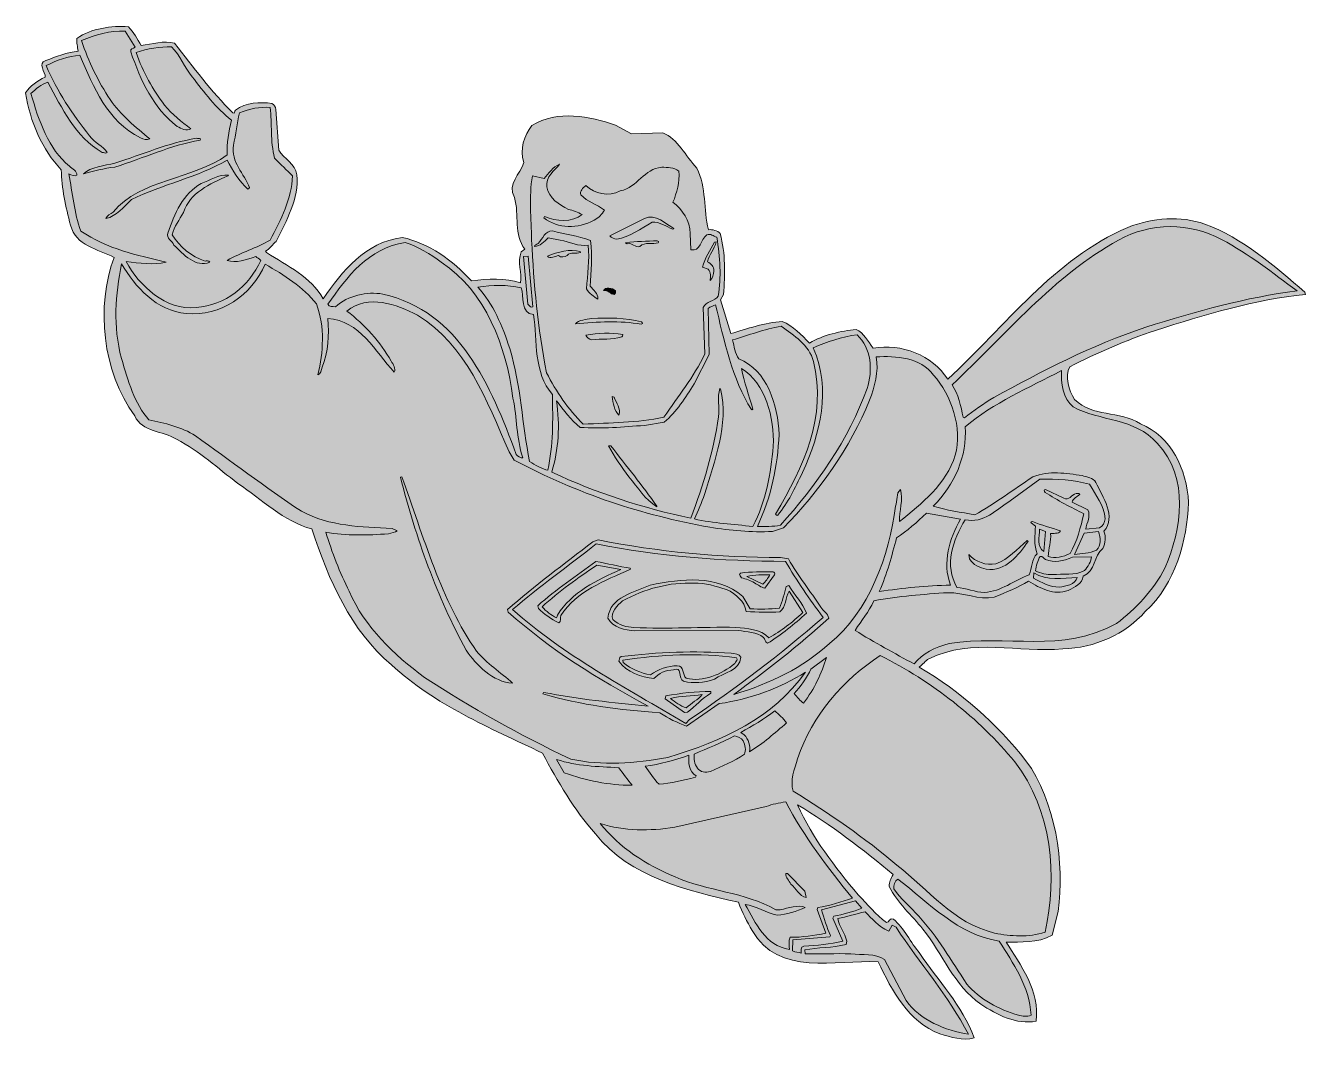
# Model space of a CAD drawing. Header units: inches. Extents: x 168 to 2832, y -2560 to -444.
import ezdxf

# ---------------------------------------------------------------- set-up
doc = ezdxf.new("R2010")
doc.units = ezdxf.units.IN
doc.header["$MEASUREMENT"] = 0
doc.layers.add('Layer 1', color=7, linetype='Continuous')

# ---------------------------------------------------------------- blocks, each defined once
blk = doc.blocks.new('block 2')
at = {"layer": 'Layer 1'}
h = blk.add_hatch(color=7, dxfattribs=at)
edge = h.paths.add_edge_path()
edge.add_spline(control_points=[(382.1, -446.2), (392.4, -457.7), (401, -472), (408.1, -485.4), (431.1, -482.8), (456, -473.7), (478.1, -480.7), (516.6, -530.8), (555.1, -580.9), (599.3, -625.9), (604.6, -628), (601.7, -621.7), (604.7, -619.7), (625.5, -604.6), (656.8, -602), (680.6, -606.3), (685.9, -608.4), (688.1, -612.5), (688.5, -618.3), (688.5, -618.3), (694.9, -703.2), (694.9, -703.2), (705.9, -721.6), (730, -731.7), (732.6, -754.7), (737.4, -803.2), (711.1, -850.7), (689.5, -893.3), (681.8, -900.2), (676.9, -908.6), (667.6, -913.5), (667.6, -913.5), (669.6, -916.5), (669.6, -916.5), (713, -945.1), (762.8, -967.2), (787.1, -1012.9), (828.5, -955.4), (874, -895.6), (951.8, -885.2), (1007, -896.4), (1057.5, -933.7), (1096.1, -975.5), (1130.8, -972), (1166.6, -968.3), (1198.1, -979.9), (1202.2, -959.8), (1190.9, -935.6), (1199.7, -915.4), (1199.7, -915.4), (1207.6, -909.7), (1207.6, -909.7), (1182.9, -879.6), (1196.8, -839), (1185.5, -801.8), (1170.5, -772.6), (1197.6, -754.6), (1205, -728.9), (1196.4, -701.5), (1205.3, -673), (1222, -651.8), (1276.1, -619.4), (1341.4, -632.6), (1396.2, -651), (1396.2, -651), (1429.6, -669.2), (1429.6, -669.2), (1429.6, -669.2), (1494.4, -667.2), (1494.4, -667.2), (1526.2, -679.9), (1541.9, -716), (1565.2, -740.5), (1585.8, -781.2), (1579.1, -826.9), (1589.4, -869.2), (1598.5, -867.9), (1607.8, -871.3), (1614, -876.8), (1625.4, -918.8), (1624, -961.9), (1621.2, -1004.2), (1621.2, -1004.2), (1614.7, -1015.4), (1614.7, -1015.4), (1614.7, -1015.4), (1636.1, -1085.5), (1636.1, -1085.5), (1669, -1075.5), (1708.2, -1062.5), (1743.2, -1060.1), (1765.8, -1069.4), (1782.8, -1088.5), (1800.3, -1105.2), (1827.9, -1088.2), (1866, -1080.2), (1897.1, -1076.6), (1913.3, -1084), (1921.8, -1102), (1932.5, -1115.7), (1990.5, -1105.9), (2056.1, -1129.6), (2087.7, -1180.4), (2208.4, -1069.4), (2308.4, -930.9), (2462.5, -864.2), (2516.2, -843.7), (2572, -839.3), (2623.2, -857.5), (2701, -886.2), (2769, -944.9), (2831.3, -999.3), (2831.3, -999.3), (2832.5, -1003.7), (2832.5, -1003.7), (2728.4, -1014.1), (2622.1, -1046.4), (2520.6, -1078.7), (2458.4, -1099.1), (2399.2, -1125.7), (2341.7, -1154.4), (2331.8, -1174.9), (2339.6, -1203.6), (2351.9, -1222.8), (2389.3, -1260.1), (2444.6, -1245.2), (2489.1, -1273.5), (2553.1, -1300), (2585.5, -1367.2), (2589.1, -1437.4), (2586, -1517.7), (2562.4, -1606), (2498.9, -1664.7), (2458.1, -1711.3), (2393.6, -1740.7), (2327.5, -1742), (2234.1, -1751.8), (2140.7, -1717.8), (2048.4, -1762.9), (2041.4, -1767.3), (2035.1, -1774.8), (2029.3, -1779.9), (2029.3, -1779.9), (2028.3, -1780.2), (2028.3, -1780.2), (2115.6, -1831.4), (2189.5, -1898), (2250.7, -1975.2), (2312.9, -2060.3), (2331, -2188.4), (2317.9, -2289.2), (2317.9, -2289.2), (2305.2, -2338.9), (2305.2, -2338.9), (2274.1, -2355.5), (2240.3, -2352.9), (2209.4, -2353), (2238.6, -2399.6), (2281.1, -2455.8), (2271.7, -2517.6), (2231.4, -2526.2), (2189.9, -2504.2), (2156.6, -2482.3), (2101.2, -2443.9), (2077.4, -2378), (2036.1, -2326.3), (2012.7, -2297), (1983.3, -2271.8), (1965.7, -2237.3), (1966.6, -2227.7), (1968.5, -2221.2), (1974.4, -2212.5), (1911.7, -2160.6), (1844, -2107.8), (1774.9, -2067.1), (1806.8, -2136.8), (1852.7, -2196.8), (1901.6, -2254.7), (1921.1, -2274.4), (1937.7, -2296), (1960, -2312.5), (1965.7, -2312.1), (1966.5, -2301.3), (1974.6, -2305), (1997.8, -2324.8), (2010.2, -2353.5), (2029.5, -2376.7), (2067.7, -2434), (2118.1, -2484.4), (2142.5, -2552.6), (2119.5, -2560), (2094.3, -2550.2), (2071.5, -2544.5), (2005.1, -2518.6), (1972.5, -2455.1), (1942.9, -2394.2), (1853.9, -2389.9), (1735.4, -2425.5), (1680.8, -2328.8), (1669.9, -2310.3), (1660, -2291.7), (1651.8, -2270.2), (1548.1, -2246), (1425.6, -2218.7), (1354.6, -2127.5), (1309.2, -2078.1), (1276.4, -2018.2), (1243.9, -1959.4), (1131.9, -1905.5), (1022.4, -1860.4), (929.4, -1775.2), (844.6, -1703.2), (799.1, -1600.5), (763.9, -1492.5), (705, -1476.5), (659.3, -1430.7), (610, -1397.7), (566.9, -1365.6), (531.6, -1331.2), (481.9, -1305.5), (453.2, -1287.2), (410.5, -1291.6), (395.1, -1256.6), (327.2, -1163.5), (314.5, -1029.3), (352, -926.6), (318.9, -909.5), (271.8, -902), (261.5, -859.7), (251, -821), (243.1, -782.8), (242, -744), (202.3, -702.5), (177, -644.1), (167.8, -583.7), (177, -569.4), (192.1, -559.3), (208.8, -551.2), (209.7, -541.5), (191.3, -521.6), (210.1, -516.5), (230.5, -508.6), (255.3, -499.5), (277.2, -497.1), (276, -488), (273.6, -479.2), (274.8, -470.6), (304.6, -449.4), (347, -443.8), (382.1, -446.2), (382.1, -446.2), (382.1, -446.2), (382.1, -446.2)], knot_values=[0, 0, 0, 0, 1, 1, 1, 2, 2, 2, 3, 3, 3, 4, 4, 4, 5, 5, 5, 6, 6, 6, 7, 7, 7, 8, 8, 8, 9, 9, 9, 10, 10, 10, 11, 11, 11, 12, 12, 12, 13, 13, 13, 14, 14, 14, 15, 15, 15, 16, 16, 16, 17, 17, 17, 18, 18, 18, 19, 19, 19, 20, 20, 20, 21, 21, 21, 22, 22, 22, 23, 23, 23, 24, 24, 24, 25, 25, 25, 26, 26, 26, 27, 27, 27, 28, 28, 28, 29, 29, 29, 30, 30, 30, 31, 31, 31, 32, 32, 32, 33, 33, 33, 34, 34, 34, 35, 35, 35, 36, 36, 36, 37, 37, 37, 38, 38, 38, 39, 39, 39, 40, 40, 40, 41, 41, 41, 42, 42, 42, 43, 43, 43, 44, 44, 44, 45, 45, 45, 46, 46, 46, 47, 47, 47, 48, 48, 48, 49, 49, 49, 50, 50, 50, 51, 51, 51, 52, 52, 52, 53, 53, 53, 54, 54, 54, 55, 55, 55, 56, 56, 56, 57, 57, 57, 58, 58, 58, 59, 59, 59, 60, 60, 60, 61, 61, 61, 62, 62, 62, 63, 63, 63, 64, 64, 64, 65, 65, 65, 66, 66, 66, 67, 67, 67, 68, 68, 68, 69, 69, 69, 70, 70, 70, 71, 71, 71, 72, 72, 72, 73, 73, 73, 74, 74, 74, 75, 75, 75, 76, 76, 76, 77, 77, 77, 78, 78, 78, 79, 79, 79, 80, 80, 80, 81, 81, 81, 82, 82, 82, 83, 83, 83, 84, 84, 84, 84], degree=3, periodic=1)
h = blk.add_hatch(color=2, dxfattribs=at)
edge = h.paths.add_edge_path()
edge.add_spline(control_points=[(375.1, -455.2), (375.1, -455.2), (396, -488.7), (396, -488.7), (392.2, -492.1), (385, -491.7), (386.7, -498.3), (407.9, -559.1), (434, -616.1), (483.4, -653.7), (491.8, -658.6), (502.7, -663.9), (512.1, -659), (492.6, -644.1), (473.2, -629.2), (457.2, -609.8), (433, -577.2), (412.6, -541.2), (397.8, -500.1), (421.6, -491.3), (447.9, -487.7), (471.8, -488.4), (489.7, -506.1), (498.8, -530.9), (514.7, -550.3), (539, -582.9), (564.3, -615.2), (596.2, -641), (590.8, -665), (586.6, -688.6), (587.4, -713.4), (515.8, -764.8), (407.4, -763.3), (350.1, -832.2), (344.1, -836.2), (338.1, -840.2), (334.9, -845.8), (357.2, -840.9), (372.1, -821.4), (388.3, -806.4), (452.1, -774.9), (527.4, -759.3), (587.8, -723.9), (598.5, -745.9), (612.8, -768.2), (630.4, -784.8), (632.6, -784.2), (633.4, -782.8), (634.2, -781.4), (622.8, -752.4), (594.8, -728), (600.8, -693.1), (605.4, -670.5), (607.5, -647.4), (613.4, -625.6), (633.5, -616.6), (656.2, -612.9), (676.8, -614.4), (681.4, -648.8), (676.8, -684.4), (686.4, -719.8), (698.3, -733.2), (712.1, -744.8), (723.8, -757.1), (721, -804.2), (700.7, -847.6), (676.9, -890.9), (649.2, -906.7), (616.3, -916.8), (587.4, -932.9), (604.8, -940), (628.6, -931.2), (647, -925), (650.2, -927.7), (654, -929.1), (657.4, -932.9), (633, -987), (584.2, -1026.3), (522.7, -1031.1), (459.2, -1037.6), (404.8, -985.8), (376.9, -935.3), (405, -938.3), (433.7, -943.6), (460.2, -936.4), (400.8, -922.9), (337.8, -909.1), (282.6, -871.8), (268.8, -834), (265.8, -792.1), (257.5, -752.9), (263.9, -754.6), (269.8, -759), (274.8, -755.3), (274.9, -746.9), (265.4, -742.4), (259.1, -737), (214.8, -700.3), (195.6, -642.6), (178.9, -585.4), (189.3, -575.5), (199.9, -566.7), (214.1, -561.7), (244.2, -616.4), (271, -675.6), (327.2, -707.9), (330.5, -707), (334.2, -711.9), (338, -708.5), (329.4, -694.2), (311.2, -688.5), (301.2, -673.4), (265.4, -628.5), (233.6, -581.3), (210.6, -527), (231.5, -516.6), (257.4, -507.3), (280.7, -505.7), (309.9, -573.8), (337.8, -642.1), (406.9, -678), (413.3, -679.8), (420.3, -683.8), (426.4, -679.8), (397.2, -655.6), (365.4, -629.9), (343.7, -597.8), (319.3, -560.5), (298.5, -518.7), (284.3, -475.1), (313, -462.5), (343.9, -454.2), (375.1, -455.2), (375.1, -455.2), (375.1, -455.2), (375.1, -455.2)], knot_values=[0, 0, 0, 0, 1, 1, 1, 2, 2, 2, 3, 3, 3, 4, 4, 4, 5, 5, 5, 6, 6, 6, 7, 7, 7, 8, 8, 8, 9, 9, 9, 10, 10, 10, 11, 11, 11, 12, 12, 12, 13, 13, 13, 14, 14, 14, 15, 15, 15, 16, 16, 16, 17, 17, 17, 18, 18, 18, 19, 19, 19, 20, 20, 20, 21, 21, 21, 22, 22, 22, 23, 23, 23, 24, 24, 24, 25, 25, 25, 26, 26, 26, 27, 27, 27, 28, 28, 28, 29, 29, 29, 30, 30, 30, 31, 31, 31, 32, 32, 32, 33, 33, 33, 34, 34, 34, 35, 35, 35, 36, 36, 36, 37, 37, 37, 38, 38, 38, 39, 39, 39, 40, 40, 40, 41, 41, 41, 42, 42, 42, 43, 43, 43, 44, 44, 44, 45, 45, 45, 45], degree=3, periodic=1)
h = blk.add_hatch(color=7, dxfattribs=at)
edge = h.paths.add_edge_path()
edge.add_spline(control_points=[(531.9, -679.7), (531.9, -679.7), (531.4, -682.3), (531.4, -682.3), (469.1, -693.2), (413.6, -720.1), (353.3, -738.7), (332.5, -740.8), (308.2, -747.4), (288.3, -752.8), (303.3, -738), (332.5, -736.1), (353.5, -730.4), (410.3, -712.6), (464.4, -688.5), (523.3, -678.5), (526.1, -680.1), (529.1, -678.1), (531.9, -679.7), (531.9, -679.7), (531.9, -679.7), (531.9, -679.7)], knot_values=[0, 0, 0, 0, 1, 1, 1, 2, 2, 2, 3, 3, 3, 4, 4, 4, 5, 5, 5, 6, 6, 6, 7, 7, 7, 7], degree=3, periodic=1)
h = blk.add_hatch(color=2, dxfattribs=at)
edge = h.paths.add_edge_path()
edge.add_spline(control_points=[(1253.2, -779.9), (1257.2, -803.7), (1278.6, -816.9), (1298, -827.1), (1307.7, -828), (1317.5, -833.7), (1326.8, -837.1), (1305.5, -854.7), (1272.7, -851.7), (1248.5, -841.7), (1248.5, -841.7), (1246.9, -844.5), (1246.9, -844.5), (1276.8, -867.2), (1317.1, -867), (1351.5, -849.4), (1360.8, -844.5), (1368.2, -836.6), (1373, -828.1), (1356.7, -815.9), (1337.7, -811.6), (1324, -796.3), (1320.8, -788.9), (1328.5, -782), (1334.2, -776.9), (1353.2, -794.3), (1381.1, -801), (1406.1, -788.3), (1442.1, -781), (1455.2, -741.8), (1492.4, -738.9), (1504.3, -739.2), (1517.3, -739.2), (1527.8, -747), (1530.5, -770.1), (1523.4, -792.2), (1515.7, -812), (1535.5, -828), (1552.1, -849.6), (1551.2, -877.2), (1551.2, -877.2), (1553.2, -911), (1553.2, -911), (1573.3, -915.1), (1572.5, -890.4), (1586.3, -879.5), (1593.7, -876.4), (1600.2, -882.9), (1606.7, -884.7), (1614.4, -926.5), (1616, -967.6), (1610.1, -1007.2), (1602.6, -1018.7), (1583.4, -1017.9), (1578.7, -1031.1), (1578.7, -1031.1), (1582.2, -1127.4), (1582.2, -1127.4), (1557.9, -1178), (1527.5, -1214.6), (1497, -1259.7), (1440.8, -1271.3), (1385, -1271), (1328.9, -1274.3), (1298, -1243.5), (1272.6, -1206.5), (1252.4, -1166.9), (1234.2, -1073.4), (1226, -981.9), (1221.4, -890.5), (1221.1, -845.6), (1214.9, -800.9), (1223.3, -757.1), (1223.3, -757.1), (1247.3, -762.5), (1247.3, -762.5), (1257.3, -751.5), (1265.7, -738.5), (1279.5, -732.4), (1270.8, -744.3), (1248.9, -759.7), (1253.2, -779.9), (1253.2, -779.9), (1253.2, -779.9), (1253.2, -779.9)], knot_values=[0, 0, 0, 0, 1, 1, 1, 2, 2, 2, 3, 3, 3, 4, 4, 4, 5, 5, 5, 6, 6, 6, 7, 7, 7, 8, 8, 8, 9, 9, 9, 10, 10, 10, 11, 11, 11, 12, 12, 12, 13, 13, 13, 14, 14, 14, 15, 15, 15, 16, 16, 16, 17, 17, 17, 18, 18, 18, 19, 19, 19, 20, 20, 20, 21, 21, 21, 22, 22, 22, 23, 23, 23, 24, 24, 24, 25, 25, 25, 26, 26, 26, 27, 27, 27, 28, 28, 28, 28], degree=3, periodic=1)
h = blk.add_hatch(color=7, dxfattribs=at)
edge = h.paths.add_edge_path()
edge.add_spline(control_points=[(590.3, -755.3), (590.3, -755.3), (589.6, -756.7), (589.6, -756.7), (551.2, -773), (510.2, -792.4), (496.3, -833), (488.5, -848.1), (476.9, -861.9), (473.3, -879.5), (488.2, -903.9), (513.1, -925.6), (541.6, -934.6), (545, -933.7), (548.2, -932.8), (551.6, -936.6), (521.9, -949.4), (496, -919.6), (476.8, -901.1), (473.3, -892.6), (459.8, -886.7), (464.1, -876.1), (477.2, -836.9), (496.1, -792.7), (533.5, -773), (551.6, -765.8), (569.8, -753.7), (590.3, -755.3), (590.3, -755.3), (590.3, -755.3), (590.3, -755.3)], knot_values=[0, 0, 0, 0, 1, 1, 1, 2, 2, 2, 3, 3, 3, 4, 4, 4, 5, 5, 5, 6, 6, 6, 7, 7, 7, 8, 8, 8, 9, 9, 9, 10, 10, 10, 10], degree=3, periodic=1)
h = blk.add_hatch(color=7, dxfattribs=at)
edge = h.paths.add_edge_path()
edge.add_spline(control_points=[(1517.3, -866.2), (1517.3, -866.2), (1515.4, -867.9), (1515.4, -867.9), (1500.9, -862.3), (1487.4, -851.8), (1472.4, -853.4), (1448.8, -867), (1426, -883.8), (1398.9, -888.8), (1393.9, -887.8), (1387.4, -885.9), (1384.1, -882.1), (1384.1, -882.1), (1456.2, -846), (1456.2, -846), (1479, -833.9), (1502.2, -858.4), (1517.3, -866.2), (1517.3, -866.2), (1517.3, -866.2), (1517.3, -866.2)], knot_values=[0, 0, 0, 0, 1, 1, 1, 2, 2, 2, 3, 3, 3, 4, 4, 4, 5, 5, 5, 6, 6, 6, 7, 7, 7, 7], degree=3, periodic=1)
h = blk.add_hatch(color=7, dxfattribs=at)
edge = h.paths.add_edge_path()
edge.add_spline(control_points=[(1265, -871.6), (1290.7, -878.9), (1317.4, -881.1), (1343.9, -891.7), (1349.3, -924.8), (1343.5, -956), (1343.6, -986.8), (1349.3, -994.7), (1360.5, -1001.2), (1359.1, -1013.4), (1350.7, -1008.6), (1341.6, -1001.6), (1335.6, -992.5), (1338.1, -962.2), (1342, -932.6), (1339.4, -901.3), (1318.9, -904.5), (1300.7, -894), (1280.8, -891), (1280.8, -891), (1255.8, -886), (1255.8, -886), (1247.3, -894.2), (1239.2, -903.5), (1227.5, -904.3), (1226.6, -901), (1232.1, -899.5), (1235.1, -897.5), (1244.4, -887.9), (1249.3, -871.1), (1265, -871.6), (1265, -871.6), (1265, -871.6), (1265, -871.6)], knot_values=[0, 0, 0, 0, 1, 1, 1, 2, 2, 2, 3, 3, 3, 4, 4, 4, 5, 5, 5, 6, 6, 6, 7, 7, 7, 8, 8, 8, 9, 9, 9, 10, 10, 10, 11, 11, 11, 11], degree=3, periodic=1)
h = blk.add_hatch(color=1, dxfattribs=at)
edge = h.paths.add_edge_path()
edge.add_spline(control_points=[(2815.1, -996.6), (2709.5, -1009.7), (2604.8, -1039.2), (2499.9, -1072.3), (2385.6, -1110.4), (2283.8, -1164.1), (2183.5, -1218.6), (2162.1, -1231.5), (2142.1, -1245.2), (2122.6, -1261.1), (2122.6, -1261.1), (2119.9, -1259.5), (2119.9, -1259.5), (2115, -1237.1), (2110.3, -1211.1), (2096.8, -1192.2), (2207.6, -1088.6), (2308.3, -965.3), (2443.5, -890.7), (2510.5, -853.5), (2591.1, -853.1), (2658, -889.6), (2714.7, -919.3), (2764.7, -959.2), (2815.1, -996.6), (2815.1, -996.6), (2815.1, -996.6), (2815.1, -996.6)], knot_values=[0, 0, 0, 0, 1, 1, 1, 2, 2, 2, 3, 3, 3, 4, 4, 4, 5, 5, 5, 6, 6, 6, 7, 7, 7, 8, 8, 8, 9, 9, 9, 9], degree=3, periodic=1)
h = blk.add_hatch(color=1, dxfattribs=at)
edge = h.paths.add_edge_path()
edge.add_spline(control_points=[(1033.4, -936.7), (1126, -998.2), (1168.5, -1111.3), (1182.6, -1220.2), (1191.4, -1261.7), (1189.1, -1301.5), (1203, -1344), (1198.6, -1345.2), (1192.7, -1340.9), (1189.3, -1337), (1136.4, -1194.7), (1071.8, -1039), (911.3, -1003), (879, -997.5), (838.6, -1006), (812.9, -1029.6), (807.7, -1027.5), (799.1, -1031), (797.3, -1024.4), (836.4, -967.5), (881.9, -907.7), (958.2, -895.4), (985.5, -904.5), (1009.7, -919.4), (1033.4, -936.7), (1033.4, -936.7), (1033.4, -936.7), (1033.4, -936.7)], knot_values=[0, 0, 0, 0, 1, 1, 1, 2, 2, 2, 3, 3, 3, 4, 4, 4, 5, 5, 5, 6, 6, 6, 7, 7, 7, 8, 8, 8, 9, 9, 9, 9], degree=3, periodic=1)
h = blk.add_hatch(color=7, dxfattribs=at)
edge = h.paths.add_edge_path()
edge.add_spline(control_points=[(1482.9, -892.1), (1484.3, -892.9), (1487.1, -894.5), (1485.2, -896.2), (1473.3, -900.6), (1457.1, -893.1), (1447, -904.2), (1436, -907.2), (1431.6, -895.3), (1420.5, -898.4), (1420.2, -897.2), (1415.7, -898.4), (1417.4, -895.6), (1439.3, -893.3), (1461.8, -893.1), (1482.9, -892.1), (1482.9, -892.1), (1482.9, -892.1), (1482.9, -892.1)], knot_values=[0, 0, 0, 0, 1, 1, 1, 2, 2, 2, 3, 3, 3, 4, 4, 4, 5, 5, 5, 6, 6, 6, 6], degree=3, periodic=1)
h = blk.add_hatch(color=7, dxfattribs=at)
edge = h.paths.add_edge_path()
edge.add_spline(control_points=[(1605.7, -894.5), (1601.6, -909.8), (1591.5, -920.8), (1587.3, -936.2), (1595.5, -939.9), (1600.6, -945.7), (1600.8, -955.1), (1600.3, -962.4), (1598.9, -969.9), (1593.1, -975), (1593.5, -967.7), (1595.5, -957.7), (1589, -951.2), (1589, -951.2), (1577.3, -947.2), (1577.3, -947.2), (1581.6, -928.3), (1593.5, -910.8), (1602.4, -895.3), (1602.4, -895.3), (1605.7, -894.5), (1605.7, -894.5), (1605.7, -894.5), (1605.7, -894.5), (1605.7, -894.5)], knot_values=[0, 0, 0, 0, 1, 1, 1, 2, 2, 2, 3, 3, 3, 4, 4, 4, 5, 5, 5, 6, 6, 6, 7, 7, 7, 8, 8, 8, 8], degree=3, periodic=1)
h = blk.add_hatch(color=2, dxfattribs=at)
edge = h.paths.add_edge_path()
edge.add_spline(control_points=[(1223.6, -1030), (1219.4, -1032.3), (1216.8, -1027), (1213.7, -1024.3), (1213.7, -1024.3), (1204.6, -924.7), (1204.6, -924.7), (1204.6, -924.7), (1214, -924.5), (1214, -924.5), (1214, -924.5), (1223.6, -1030), (1223.6, -1030), (1223.6, -1030), (1223.6, -1030), (1223.6, -1030)], knot_values=[0, 0, 0, 0, 1, 1, 1, 2, 2, 2, 3, 3, 3, 4, 4, 4, 5, 5, 5, 5], degree=3, periodic=1)
h = blk.add_hatch(color=7, dxfattribs=at)
edge = h.paths.add_edge_path()
edge.add_spline(control_points=[(1323.4, -916.3), (1314.8, -919.8), (1302.7, -914.8), (1295.4, -922.7), (1290.1, -925.3), (1282.7, -928.5), (1277.6, -922.8), (1271, -924.5), (1259.4, -930.1), (1254.3, -924.3), (1276.6, -914.7), (1301.2, -909.3), (1322.7, -914.1), (1322.7, -914.1), (1323.4, -916.3), (1323.4, -916.3), (1323.4, -916.3), (1323.4, -916.3), (1323.4, -916.3)], knot_values=[0, 0, 0, 0, 1, 1, 1, 2, 2, 2, 3, 3, 3, 4, 4, 4, 5, 5, 5, 6, 6, 6, 6], degree=3, periodic=1)
h = blk.add_hatch(color=4, dxfattribs=at)
edge = h.paths.add_edge_path()
edge.add_spline(control_points=[(502.4, -1043.7), (574.1, -1050.4), (638, -1005.7), (666.8, -941), (706.1, -963.6), (746, -988.4), (773.4, -1023.7), (791.3, -1072.2), (787.6, -1124.3), (776.5, -1171.2), (782, -1169.6), (783.6, -1162.1), (785.4, -1155.7), (797.8, -1122.7), (800.4, -1088.7), (797, -1054.1), (863.2, -1057.5), (896.5, -1123.2), (935.3, -1166.1), (939.4, -1159.1), (933, -1148.9), (929, -1142.9), (906.3, -1102.8), (874, -1066.5), (836.7, -1038.6), (881.6, -1002.7), (939.5, -1023.8), (983.8, -1047.4), (1085.9, -1108.7), (1126.8, -1224.7), (1174.7, -1331.5), (1174.7, -1331.5), (1185.3, -1348.8), (1185.3, -1348.8), (1317.3, -1419.9), (1451.2, -1463.1), (1592.3, -1488.9), (1635.5, -1495.1), (1678.3, -1500.1), (1722.7, -1497.6), (1722.7, -1497.6), (1745.6, -1490.2), (1745.6, -1490.2), (1819.2, -1415.7), (1884.4, -1323.2), (1925.2, -1224.4), (1935.2, -1195.6), (1944.9, -1165.6), (1938.7, -1134.1), (1979.5, -1131.4), (2031.6, -1135.1), (2058.1, -1171.8), (2095.6, -1213.9), (2118.9, -1282.3), (2103.3, -1338.7), (2085.3, -1399.4), (2033.3, -1439.6), (1987.6, -1476.8), (1986.7, -1455.7), (1995.3, -1430.9), (1989.6, -1409.9), (1979, -1418.6), (1984.3, -1433.9), (1978.9, -1444.8), (1966.5, -1547.8), (1923.5, -1665.1), (1841.7, -1731.1), (1786.5, -1781.6), (1718.3, -1814.3), (1642.7, -1837.1), (1710.9, -1786.7), (1777.6, -1735.4), (1840.4, -1678), (1837.7, -1668.1), (1828.1, -1663.6), (1823.6, -1655.3), (1801.6, -1622.1), (1776.5, -1590.9), (1756, -1554.9), (1756, -1554.9), (1739.9, -1552.2), (1739.9, -1552.2), (1611.5, -1551.4), (1485.2, -1540.5), (1359.7, -1515.1), (1359.7, -1515.1), (1349, -1519.3), (1349, -1519.3), (1289, -1565.2), (1227.9, -1611.3), (1171, -1660), (1171, -1660), (1172.6, -1665.5), (1172.6, -1665.5), (1261.9, -1745.7), (1358.3, -1803.8), (1464.2, -1861.8), (1391, -1854.4), (1317.8, -1846.9), (1246.4, -1832.9), (1246.4, -1832.9), (1244.8, -1835.8), (1244.8, -1835.8), (1323.5, -1859.5), (1405.7, -1869.3), (1488.1, -1875.5), (1506.6, -1887.1), (1524.6, -1896.4), (1544.2, -1903), (1544.2, -1903), (1612.1, -1856.2), (1612.1, -1856.2), (1676.2, -1847.1), (1739.9, -1823.9), (1791.5, -1791), (1724.4, -1885.1), (1620.4, -1934.6), (1504.9, -1968.3), (1435.9, -1981), (1368.6, -1986.1), (1303, -1971.9), (1192.8, -1919.8), (1099, -1866.9), (998.3, -1801.7), (934.3, -1753.8), (874, -1697.7), (841.7, -1622.2), (821.8, -1583.7), (805.4, -1540.6), (792.9, -1498.9), (835.5, -1507.6), (880, -1505), (923.3, -1502.8), (929.6, -1499.9), (936.8, -1500.3), (941.8, -1496.6), (941.8, -1496.6), (930.8, -1491.3), (930.8, -1491.3), (867.1, -1488.3), (801.5, -1487.1), (742, -1455.7), (666.6, -1405), (593.6, -1350), (521.5, -1298.3), (492.8, -1280), (457.3, -1271.8), (424.7, -1265.2), (394.4, -1231.9), (381.2, -1183.3), (367.5, -1137.2), (349.2, -1069.7), (355.1, -1004), (367.6, -940.2), (396, -988.2), (440.3, -1037.9), (502.4, -1043.7), (502.4, -1043.7), (502.4, -1043.7), (502.4, -1043.7)], knot_values=[0, 0, 0, 0, 1, 1, 1, 2, 2, 2, 3, 3, 3, 4, 4, 4, 5, 5, 5, 6, 6, 6, 7, 7, 7, 8, 8, 8, 9, 9, 9, 10, 10, 10, 11, 11, 11, 12, 12, 12, 13, 13, 13, 14, 14, 14, 15, 15, 15, 16, 16, 16, 17, 17, 17, 18, 18, 18, 19, 19, 19, 20, 20, 20, 21, 21, 21, 22, 22, 22, 23, 23, 23, 24, 24, 24, 25, 25, 25, 26, 26, 26, 27, 27, 27, 28, 28, 28, 29, 29, 29, 30, 30, 30, 31, 31, 31, 32, 32, 32, 33, 33, 33, 34, 34, 34, 35, 35, 35, 36, 36, 36, 37, 37, 37, 38, 38, 38, 39, 39, 39, 40, 40, 40, 41, 41, 41, 42, 42, 42, 43, 43, 43, 44, 44, 44, 45, 45, 45, 46, 46, 46, 47, 47, 47, 48, 48, 48, 49, 49, 49, 50, 50, 50, 51, 51, 51, 52, 52, 52, 53, 53, 53, 53], degree=3, periodic=1)
h = blk.add_hatch(color=1, dxfattribs=at)
edge = h.paths.add_edge_path()
edge.add_spline(control_points=[(1199.7, -990.1), (1205.7, -1007.5), (1197.4, -1043), (1225.5, -1046), (1233.3, -1100.9), (1225.1, -1167.1), (1264.6, -1212.2), (1266, -1265.3), (1266.2, -1318.6), (1255.2, -1370.2), (1243.8, -1367.4), (1228.6, -1359.6), (1217, -1352.1), (1201.6, -1273.2), (1199.5, -1195.4), (1175.8, -1116.5), (1160.4, -1068.4), (1141.3, -1023.8), (1109.1, -988.6), (1139.9, -983.8), (1170.7, -983.7), (1199.7, -990.1), (1199.7, -990.1), (1199.7, -990.1), (1199.7, -990.1)], knot_values=[0, 0, 0, 0, 1, 1, 1, 2, 2, 2, 3, 3, 3, 4, 4, 4, 5, 5, 5, 6, 6, 6, 7, 7, 7, 8, 8, 8, 8], degree=3, periodic=1)
h = blk.add_hatch(color=7, dxfattribs=at)
edge = h.paths.add_edge_path()
edge.add_spline(control_points=[(1396, -996.3), (1396.9, -999.6), (1395.3, -1002.5), (1393.4, -1004.1), (1386.1, -1003.7), (1379.8, -993.6), (1371, -996), (1374.7, -987.8), (1389.5, -989.8), (1396, -996.3), (1396, -996.3), (1396, -996.3), (1396, -996.3)], knot_values=[0, 0, 0, 0, 1, 1, 1, 2, 2, 2, 3, 3, 3, 4, 4, 4, 4], degree=3, periodic=1)
h = blk.add_hatch(color=2, dxfattribs=at)
edge = h.paths.add_edge_path()
edge.add_spline(control_points=[(1604.4, -1025.3), (1621.6, -1097.8), (1639.6, -1181.9), (1678.9, -1243.6), (1680, -1243.3), (1681.7, -1245.2), (1682.2, -1242.7), (1673.6, -1215.4), (1664.5, -1185.9), (1658.1, -1157.9), (1708.1, -1189.4), (1727.3, -1260.2), (1724.5, -1320.3), (1719.8, -1377.3), (1709.3, -1434.7), (1681.9, -1487.2), (1641.6, -1482.7), (1600.7, -1480.7), (1560.2, -1471.5), (1567.4, -1454.2), (1576, -1437.6), (1581, -1420.9), (1602.9, -1348.5), (1632, -1276.5), (1615, -1200.5), (1615, -1200.5), (1613.6, -1199.7), (1613.6, -1199.7), (1606.7, -1218.1), (1613.8, -1239.9), (1610.6, -1258.6), (1600.6, -1331.3), (1578.9, -1400.1), (1552.7, -1470), (1454.5, -1449.1), (1355.9, -1417.7), (1263.3, -1374), (1277.6, -1326.2), (1280.8, -1276.7), (1272.9, -1225.4), (1288.8, -1244.8), (1302.8, -1265.9), (1322.3, -1280.9), (1367.1, -1284.1), (1412.3, -1280.2), (1456.5, -1276.6), (1456.5, -1276.6), (1497.4, -1270.2), (1497.4, -1270.2), (1523.4, -1247.8), (1541.7, -1219.1), (1560, -1190.4), (1560, -1190.4), (1590.8, -1128.7), (1590.8, -1128.7), (1590.8, -1128.7), (1588.7, -1033.1), (1588.7, -1033.1), (1593.6, -1029.5), (1599.2, -1027.9), (1604.4, -1025.3), (1604.4, -1025.3), (1604.4, -1025.3), (1604.4, -1025.3)], knot_values=[0, 0, 0, 0, 1, 1, 1, 2, 2, 2, 3, 3, 3, 4, 4, 4, 5, 5, 5, 6, 6, 6, 7, 7, 7, 8, 8, 8, 9, 9, 9, 10, 10, 10, 11, 11, 11, 12, 12, 12, 13, 13, 13, 14, 14, 14, 15, 15, 15, 16, 16, 16, 17, 17, 17, 18, 18, 18, 19, 19, 19, 20, 20, 20, 21, 21, 21, 21], degree=3, periodic=1)
h = blk.add_hatch(color=7, dxfattribs=at)
edge = h.paths.add_edge_path()
edge.add_spline(control_points=[(1450.3, -1061.1), (1451.8, -1061.9), (1452, -1063), (1452.3, -1064.1), (1452.3, -1064.1), (1449.3, -1066.1), (1449.3, -1066.1), (1405.5, -1057.8), (1358.9, -1060.9), (1312.6, -1065.2), (1319.6, -1056.1), (1335.2, -1056.7), (1346.2, -1053.7), (1381.5, -1052.5), (1417.1, -1052.3), (1450.3, -1061.1), (1450.3, -1061.1), (1450.3, -1061.1), (1450.3, -1061.1)], knot_values=[0, 0, 0, 0, 1, 1, 1, 2, 2, 2, 3, 3, 3, 4, 4, 4, 5, 5, 5, 6, 6, 6, 6], degree=3, periodic=1)
h = blk.add_hatch(color=7, dxfattribs=at)
edge = h.paths.add_edge_path()
edge.add_spline(control_points=[(1411.1, -1087.1), (1410.6, -1089.6), (1410.1, -1092.2), (1409, -1092.5), (1388.3, -1099.3), (1367.1, -1095.5), (1346.6, -1098.7), (1341.3, -1096.6), (1335.6, -1093.4), (1334.5, -1088.9), (1360.5, -1084.2), (1386.3, -1083.2), (1411.1, -1087.1), (1411.1, -1087.1), (1411.1, -1087.1), (1411.1, -1087.1)], knot_values=[0, 0, 0, 0, 1, 1, 1, 2, 2, 2, 3, 3, 3, 4, 4, 4, 5, 5, 5, 5], degree=3, periodic=1)
h = blk.add_hatch(color=1, dxfattribs=at)
edge = h.paths.add_edge_path()
edge.add_spline(control_points=[(1741.1, -1070.2), (1767.5, -1089.1), (1799, -1109), (1808.3, -1143.3), (1837, -1257.8), (1787.4, -1363.8), (1729.5, -1461.3), (1730.1, -1463.5), (1732.9, -1465.1), (1733.7, -1463.7), (1756.3, -1437.4), (1768.5, -1408.1), (1785.6, -1374.9), (1822.6, -1292.5), (1845.9, -1203.2), (1807.8, -1115), (1836.5, -1102.5), (1867.9, -1091.6), (1899, -1088), (1928.9, -1115.4), (1932.3, -1163.2), (1919.7, -1199.8), (1882.9, -1304.7), (1812.7, -1404.4), (1739.4, -1484.7), (1723.7, -1487.8), (1707, -1487.6), (1691.4, -1487), (1721, -1425.7), (1733.1, -1360.7), (1736.9, -1295.6), (1734.3, -1233.4), (1711.2, -1161.4), (1652.7, -1138), (1644.9, -1127.1), (1643.3, -1112.1), (1639.7, -1098.8), (1672.5, -1088.8), (1705.9, -1076.2), (1741.1, -1070.2), (1741.1, -1070.2), (1741.1, -1070.2), (1741.1, -1070.2)], knot_values=[0, 0, 0, 0, 1, 1, 1, 2, 2, 2, 3, 3, 3, 4, 4, 4, 5, 5, 5, 6, 6, 6, 7, 7, 7, 8, 8, 8, 9, 9, 9, 10, 10, 10, 11, 11, 11, 12, 12, 12, 13, 13, 13, 14, 14, 14, 14], degree=3, periodic=1)
h = blk.add_hatch(color=1, dxfattribs=at)
edge = h.paths.add_edge_path()
edge.add_spline(control_points=[(2324.9, -1162.4), (2322.3, -1188.1), (2327.7, -1221.1), (2348.9, -1237.9), (2404.8, -1269), (2477.1, -1260.1), (2523.7, -1313.9), (2591.8, -1385.7), (2574.7, -1493.5), (2540.4, -1572.8), (2515.4, -1621.1), (2479.6, -1659.2), (2439.1, -1689.2), (2326.9, -1752.8), (2208.9, -1711.2), (2090.9, -1731.3), (2061.1, -1739.3), (2034.6, -1751.3), (2018.1, -1773.5), (1978, -1752.3), (1934.8, -1728.5), (1894.8, -1703.7), (1909.1, -1682), (1922.7, -1666.5), (1933.9, -1642.1), (1985.9, -1632.7), (2036.9, -1628.4), (2088.3, -1625.2), (2121.4, -1624.5), (2152, -1641.1), (2184.6, -1634.7), (2209.1, -1624.5), (2233.7, -1614.3), (2256.2, -1601.1), (2280.3, -1615.9), (2308.5, -1632), (2338.6, -1620.3), (2352.3, -1614.2), (2368, -1606.4), (2369.6, -1590.5), (2395.8, -1582.3), (2391, -1546.8), (2411, -1533.1), (2416.1, -1521), (2417.5, -1508.7), (2413.1, -1497), (2439.4, -1467.2), (2410.3, -1425.3), (2396.4, -1395.9), (2390.1, -1385.7), (2377.8, -1384.3), (2367.5, -1381.1), (2334.4, -1377), (2299.2, -1369.9), (2265, -1383.9), (2224.7, -1410.3), (2186.4, -1439.6), (2144.1, -1463), (2115.3, -1457.7), (2085.8, -1453.8), (2057.3, -1444.9), (2102.2, -1400.7), (2128.6, -1340.2), (2124.1, -1279.7), (2182.9, -1229.4), (2256.4, -1198.8), (2324.9, -1162.4), (2324.9, -1162.4), (2324.9, -1162.4), (2324.9, -1162.4)], knot_values=[0, 0, 0, 0, 1, 1, 1, 2, 2, 2, 3, 3, 3, 4, 4, 4, 5, 5, 5, 6, 6, 6, 7, 7, 7, 8, 8, 8, 9, 9, 9, 10, 10, 10, 11, 11, 11, 12, 12, 12, 13, 13, 13, 14, 14, 14, 15, 15, 15, 16, 16, 16, 17, 17, 17, 18, 18, 18, 19, 19, 19, 20, 20, 20, 21, 21, 21, 22, 22, 22, 23, 23, 23, 23], degree=3, periodic=1)
h = blk.add_hatch(color=7, dxfattribs=at)
edge = h.paths.add_edge_path()
edge.add_spline(control_points=[(1393.1, -1217.8), (1397.5, -1229.7), (1408, -1242.2), (1403.2, -1255.4), (1393.9, -1247.2), (1390.2, -1229.2), (1389.2, -1216.5), (1389.2, -1216.5), (1393.1, -1217.8), (1393.1, -1217.8), (1393.1, -1217.8), (1393.1, -1217.8), (1393.1, -1217.8)], knot_values=[0, 0, 0, 0, 1, 1, 1, 2, 2, 2, 3, 3, 3, 4, 4, 4, 4], degree=3, periodic=1)
h = blk.add_hatch(color=7, dxfattribs=at)
edge = h.paths.add_edge_path()
edge.add_spline(control_points=[(1386.2, -1319.3), (1419, -1361.5), (1452.5, -1402.2), (1481.9, -1445.2), (1481.9, -1445.2), (1482.3, -1446.4), (1482.3, -1446.4), (1458, -1431.5), (1442.9, -1406), (1423.8, -1383.9), (1408.7, -1363.1), (1393.6, -1342.2), (1381.4, -1319.4), (1381.4, -1319.4), (1386.2, -1319.3), (1386.2, -1319.3), (1386.2, -1319.3), (1386.2, -1319.3), (1386.2, -1319.3)], knot_values=[0, 0, 0, 0, 1, 1, 1, 2, 2, 2, 3, 3, 3, 4, 4, 4, 5, 5, 5, 6, 6, 6, 6], degree=3, periodic=1)
h = blk.add_hatch(color=7, dxfattribs=at)
edge = h.paths.add_edge_path()
edge.add_spline(control_points=[(951.5, -1383.6), (995.9, -1508.1), (1033.5, -1642.6), (1106.9, -1747.3), (1127.7, -1771.4), (1156.9, -1791.9), (1181.8, -1813.6), (1141, -1811.6), (1106.4, -1775.9), (1085, -1745), (1025.5, -1635.3), (980.1, -1511.2), (948.2, -1384.5), (948.2, -1384.5), (951.5, -1383.6), (951.5, -1383.6), (951.5, -1383.6), (951.5, -1383.6), (951.5, -1383.6)], knot_values=[0, 0, 0, 0, 1, 1, 1, 2, 2, 2, 3, 3, 3, 4, 4, 4, 5, 5, 5, 6, 6, 6, 6], degree=3, periodic=1)
h = blk.add_hatch(color=2, dxfattribs=at)
edge = h.paths.add_edge_path()
edge.add_spline(control_points=[(2383.1, -1399.4), (2396.3, -1421.9), (2412.9, -1443.6), (2415.6, -1471.3), (2414.1, -1478.8), (2411.5, -1486.6), (2404, -1489.9), (2404, -1489.9), (2375.2, -1492.9), (2375.2, -1492.9), (2377.4, -1479.3), (2385.8, -1466.3), (2379.7, -1452.6), (2379.7, -1452.6), (2346.9, -1436.5), (2346.9, -1436.5), (2348.4, -1429), (2357, -1425.5), (2362.8, -1420.4), (2360.7, -1417.4), (2357.4, -1418.2), (2355.2, -1418.9), (2344.9, -1420.4), (2340.5, -1434.7), (2329.3, -1428.3), (2329.3, -1428.3), (2291.1, -1410.1), (2291.1, -1410.1), (2287.8, -1411), (2288.7, -1414.3), (2290.4, -1416.2), (2316.2, -1432.9), (2345.1, -1447.7), (2371.3, -1460.8), (2364.5, -1488.7), (2357.1, -1518), (2342.6, -1543.3), (2328, -1550.9), (2311.1, -1554.2), (2296.9, -1549.8), (2297.1, -1533.1), (2303.7, -1518.2), (2301.8, -1502.1), (2307.3, -1500.6), (2317.6, -1503.8), (2322.8, -1496.5), (2303.2, -1489.9), (2282.9, -1484.7), (2264.1, -1476.8), (2261.8, -1477.4), (2259.6, -1478), (2261.3, -1479.9), (2261.3, -1479.9), (2270.4, -1486.9), (2270.4, -1486.9), (2269.3, -1505), (2266.7, -1525.9), (2274, -1544.1), (2261.7, -1555.7), (2264.3, -1574), (2257.3, -1587.8), (2226.1, -1599.7), (2199.1, -1622.5), (2164.1, -1624.8), (2144.9, -1624.1), (2126.2, -1616.1), (2106.7, -1614.2), (2080, -1568.2), (2098.9, -1515.5), (2124.2, -1473.1), (2162.2, -1481.8), (2189.7, -1451.8), (2217.9, -1433.5), (2217.9, -1433.5), (2279.2, -1388.4), (2279.2, -1388.4), (2314.9, -1388.3), (2349.6, -1389.5), (2383.1, -1399.4), (2383.1, -1399.4), (2383.1, -1399.4), (2383.1, -1399.4)], knot_values=[0, 0, 0, 0, 1, 1, 1, 2, 2, 2, 3, 3, 3, 4, 4, 4, 5, 5, 5, 6, 6, 6, 7, 7, 7, 8, 8, 8, 9, 9, 9, 10, 10, 10, 11, 11, 11, 12, 12, 12, 13, 13, 13, 14, 14, 14, 15, 15, 15, 16, 16, 16, 17, 17, 17, 18, 18, 18, 19, 19, 19, 20, 20, 20, 21, 21, 21, 22, 22, 22, 23, 23, 23, 24, 24, 24, 25, 25, 25, 26, 26, 26, 27, 27, 27, 27], degree=3, periodic=1)
h = blk.add_hatch(color=4, dxfattribs=at)
edge = h.paths.add_edge_path()
edge.add_spline(control_points=[(2114.5, -1472.1), (2091.1, -1512.9), (2076, -1562.1), (2093.5, -1609.5), (2043.9, -1609.9), (1994.5, -1616.2), (1945.2, -1622.4), (1961.7, -1587.1), (1971.2, -1547.8), (1981.3, -1510.6), (2003.6, -1496.3), (2023.8, -1478.9), (2043.4, -1459.4), (2043.4, -1459.4), (2114.5, -1472.1), (2114.5, -1472.1), (2114.5, -1472.1), (2114.5, -1472.1), (2114.5, -1472.1)], knot_values=[0, 0, 0, 0, 1, 1, 1, 2, 2, 2, 3, 3, 3, 4, 4, 4, 5, 5, 5, 6, 6, 6, 6], degree=3, periodic=1)
h = blk.add_hatch(color=7, dxfattribs=at)
edge = h.paths.add_edge_path()
edge.add_spline(control_points=[(2188.2, -1564.9), (2214.2, -1555.5), (2232.1, -1534), (2253.5, -1516.4), (2253.5, -1516.4), (2255.2, -1518.3), (2255.2, -1518.3), (2235.4, -1546.2), (2209.4, -1581.7), (2167.7, -1576.4), (2154.8, -1572.8), (2140.2, -1567.2), (2133.3, -1554.9), (2133.3, -1554.9), (2132, -1545.7), (2132, -1545.7), (2145.7, -1561), (2168, -1569.2), (2188.2, -1564.9), (2188.2, -1564.9), (2188.2, -1564.9), (2188.2, -1564.9)], knot_values=[0, 0, 0, 0, 1, 1, 1, 2, 2, 2, 3, 3, 3, 4, 4, 4, 5, 5, 5, 6, 6, 6, 7, 7, 7, 7], degree=3, periodic=1)
h = blk.add_hatch(color=2, dxfattribs=at)
edge = h.paths.add_edge_path()
edge.add_spline(control_points=[(2288.1, -1539.1), (2272.6, -1530.2), (2278.6, -1508.4), (2279.1, -1492.9), (2279.1, -1492.9), (2291.2, -1497.9), (2291.2, -1497.9), (2291.2, -1497.9), (2288.1, -1539.1), (2288.1, -1539.1), (2288.1, -1539.1), (2288.1, -1539.1), (2288.1, -1539.1)], knot_values=[0, 0, 0, 0, 1, 1, 1, 2, 2, 2, 3, 3, 3, 4, 4, 4, 4], degree=3, periodic=1)
h = blk.add_hatch(color=2, dxfattribs=at)
edge = h.paths.add_edge_path()
edge.add_spline(control_points=[(2401.4, -1497.7), (2406.1, -1510.7), (2408.1, -1526.8), (2397.7, -1536.7), (2382.8, -1543.1), (2366.5, -1543.9), (2351.5, -1545.6), (2351.5, -1545.6), (2371.5, -1501.1), (2371.5, -1501.1), (2371.5, -1501.1), (2401.4, -1497.7), (2401.4, -1497.7), (2401.4, -1497.7), (2401.4, -1497.7), (2401.4, -1497.7)], knot_values=[0, 0, 0, 0, 1, 1, 1, 2, 2, 2, 3, 3, 3, 4, 4, 4, 5, 5, 5, 5], degree=3, periodic=1)
h = blk.add_hatch(color=1, dxfattribs=at)
edge = h.paths.add_edge_path()
edge.add_spline(control_points=[(1750.3, -1560.1), (1773, -1600.2), (1800.2, -1639.1), (1828.1, -1676.6), (1739.9, -1753.9), (1647.4, -1824), (1550, -1889.6), (1550, -1889.6), (1542.7, -1897.5), (1542.7, -1897.5), (1417.1, -1823.5), (1289.6, -1756), (1181.9, -1660.5), (1236.6, -1612.6), (1298.5, -1569.7), (1355.9, -1523.3), (1485.3, -1549.9), (1617.2, -1559.3), (1750.3, -1560.1), (1750.3, -1560.1), (1750.3, -1560.1), (1750.3, -1560.1)], knot_values=[0, 0, 0, 0, 1, 1, 1, 2, 2, 2, 3, 3, 3, 4, 4, 4, 5, 5, 5, 6, 6, 6, 7, 7, 7, 7], degree=3, periodic=1)
h = blk.add_hatch(color=7, dxfattribs=at)
edge = h.paths.add_edge_path()
edge.add_spline(control_points=[(1426.7, -1574.2), (1426.7, -1574.2), (1427.2, -1576.3), (1427.2, -1576.3), (1373.3, -1600.5), (1315, -1622.1), (1282.4, -1672.5), (1280.3, -1677.8), (1283.5, -1685.3), (1278.3, -1687.9), (1262, -1680.4), (1247.1, -1669), (1235.7, -1657.9), (1235.7, -1657.9), (1234.3, -1652.3), (1234.3, -1652.3), (1272.5, -1618.2), (1314.7, -1590.2), (1355.3, -1560.2), (1379, -1564.5), (1404.3, -1570.7), (1426.7, -1574.2), (1426.7, -1574.2), (1426.7, -1574.2), (1426.7, -1574.2)], knot_values=[0, 0, 0, 0, 1, 1, 1, 2, 2, 2, 3, 3, 3, 4, 4, 4, 5, 5, 5, 6, 6, 6, 7, 7, 7, 8, 8, 8, 8], degree=3, periodic=1)
h = blk.add_hatch(color=2, dxfattribs=at)
edge = h.paths.add_edge_path()
edge.add_spline(control_points=[(1407.3, -1577), (1357.4, -1598.8), (1304.8, -1623.7), (1275.2, -1672.1), (1274.4, -1673.5), (1275.3, -1676.8), (1273, -1677.4), (1262.2, -1672.1), (1251.7, -1664.2), (1243.2, -1654.7), (1278.4, -1622.6), (1318.1, -1594), (1357.4, -1568), (1357.4, -1568), (1407.3, -1577), (1407.3, -1577), (1407.3, -1577), (1407.3, -1577), (1407.3, -1577)], knot_values=[0, 0, 0, 0, 1, 1, 1, 2, 2, 2, 3, 3, 3, 4, 4, 4, 5, 5, 5, 6, 6, 6, 6], degree=3, periodic=1)
h = blk.add_hatch(color=2, dxfattribs=at)
edge = h.paths.add_edge_path()
edge.add_spline(control_points=[(2291.4, -1556), (2309.1, -1564.2), (2329, -1558.8), (2347.2, -1551.5), (2347.2, -1551.5), (2387.2, -1550.3), (2387.2, -1550.3), (2386.2, -1560), (2379.8, -1571.2), (2372.5, -1579.1), (2351.8, -1590.6), (2327.8, -1585.3), (2305.9, -1587.6), (2294, -1587.3), (2281.7, -1585.9), (2270.5, -1579.4), (2272.5, -1569.4), (2274.3, -1558.2), (2280.2, -1549.5), (2286.8, -1547.8), (2286.4, -1554.9), (2291.4, -1556), (2291.4, -1556), (2291.4, -1556), (2291.4, -1556)], knot_values=[0, 0, 0, 0, 1, 1, 1, 2, 2, 2, 3, 3, 3, 4, 4, 4, 5, 5, 5, 6, 6, 6, 7, 7, 7, 8, 8, 8, 8], degree=3, periodic=1)
h = blk.add_hatch(color=7, dxfattribs=at)
edge = h.paths.add_edge_path()
edge.add_spline(control_points=[(1660.9, -1632.9), (1660.9, -1632.9), (1676.1, -1658.5), (1676.1, -1658.5), (1696.7, -1660), (1716.7, -1659.4), (1737.5, -1657.3), (1744.2, -1642.4), (1747.2, -1627.4), (1751.3, -1612), (1751.3, -1612), (1756.8, -1610.5), (1756.8, -1610.5), (1769.2, -1629.7), (1785.6, -1646.6), (1793.8, -1668.1), (1767.9, -1690.6), (1741.9, -1713), (1712.2, -1730.6), (1706.6, -1727.3), (1708.8, -1722), (1704.2, -1718.5), (1689.3, -1707.1), (1670.1, -1706.4), (1651.8, -1704.2), (1651.8, -1704.2), (1435.8, -1704.6), (1435.8, -1704.6), (1416.7, -1703.8), (1390.2, -1697.9), (1380.1, -1678.1), (1385.5, -1632.7), (1433.5, -1625.7), (1468.1, -1609.2), (1534.6, -1596), (1607, -1587), (1660.9, -1632.9), (1660.9, -1632.9), (1660.9, -1632.9), (1660.9, -1632.9)], knot_values=[0, 0, 0, 0, 1, 1, 1, 2, 2, 2, 3, 3, 3, 4, 4, 4, 5, 5, 5, 6, 6, 6, 7, 7, 7, 8, 8, 8, 9, 9, 9, 10, 10, 10, 11, 11, 11, 12, 12, 12, 13, 13, 13, 13], degree=3, periodic=1)
h = blk.add_hatch(color=7, dxfattribs=at)
edge = h.paths.add_edge_path()
edge.add_spline(control_points=[(1724, -1581.5), (1726.6, -1581.9), (1728.6, -1584.9), (1727, -1587.8), (1727, -1587.8), (1707.2, -1615.7), (1707.2, -1615.7), (1698.6, -1614.4), (1693.4, -1608.7), (1685.4, -1605), (1676.7, -1599), (1667.7, -1596.7), (1658.7, -1594.4), (1657.8, -1591), (1651.4, -1589.2), (1656, -1584.4), (1678.8, -1580.6), (1700.8, -1583), (1724, -1581.5), (1724, -1581.5), (1724, -1581.5), (1724, -1581.5)], knot_values=[0, 0, 0, 0, 1, 1, 1, 2, 2, 2, 3, 3, 3, 4, 4, 4, 5, 5, 5, 6, 6, 6, 7, 7, 7, 7], degree=3, periodic=1)
h = blk.add_hatch(color=2, dxfattribs=at)
edge = h.paths.add_edge_path()
edge.add_spline(control_points=[(1717.5, -1587.9), (1713.5, -1595), (1709.4, -1602), (1702.6, -1607.4), (1702.6, -1607.4), (1669.8, -1591.4), (1669.8, -1591.4), (1686.7, -1588), (1702, -1587.4), (1717.5, -1587.9), (1717.5, -1587.9), (1717.5, -1587.9), (1717.5, -1587.9)], knot_values=[0, 0, 0, 0, 1, 1, 1, 2, 2, 2, 3, 3, 3, 4, 4, 4, 4], degree=3, periodic=1)
h = blk.add_hatch(color=2, dxfattribs=at)
edge = h.paths.add_edge_path()
edge.add_spline(control_points=[(2357.4, -1593.9), (2353, -1608.1), (2333.9, -1612.1), (2320, -1613.4), (2301.2, -1613.8), (2283.2, -1604.4), (2266.4, -1594.7), (2266.4, -1594.7), (2267, -1583.9), (2267, -1583.9), (2294.2, -1601.5), (2326.9, -1595), (2357.4, -1593.9), (2357.4, -1593.9), (2357.4, -1593.9), (2357.4, -1593.9)], knot_values=[0, 0, 0, 0, 1, 1, 1, 2, 2, 2, 3, 3, 3, 4, 4, 4, 5, 5, 5, 5], degree=3, periodic=1)
h = blk.add_hatch(color=2, dxfattribs=at)
edge = h.paths.add_edge_path()
edge.add_spline(control_points=[(1627.3, -1618.3), (1646.7, -1628.5), (1664.7, -1642.6), (1668.2, -1664.2), (1692.4, -1665.9), (1714.9, -1665.8), (1738.5, -1665.3), (1751.1, -1654.8), (1749.3, -1635.1), (1757.6, -1622.2), (1757.6, -1622.2), (1786.3, -1666.6), (1786.3, -1666.6), (1764.5, -1686.8), (1740.9, -1705), (1715.1, -1719.2), (1698, -1700), (1669.7, -1700.5), (1646.3, -1697.4), (1576, -1696.2), (1505, -1701.3), (1434.1, -1697.8), (1419.6, -1697), (1403.1, -1693.2), (1390.5, -1681.2), (1385.1, -1666.1), (1400.1, -1651.3), (1410.8, -1642.5), (1455, -1617.5), (1510.3, -1602.5), (1559.8, -1605.7), (1582.8, -1603), (1605.8, -1613.4), (1627.3, -1618.3), (1627.3, -1618.3), (1627.3, -1618.3), (1627.3, -1618.3)], knot_values=[0, 0, 0, 0, 1, 1, 1, 2, 2, 2, 3, 3, 3, 4, 4, 4, 5, 5, 5, 6, 6, 6, 7, 7, 7, 8, 8, 8, 9, 9, 9, 10, 10, 10, 11, 11, 11, 12, 12, 12, 12], degree=3, periodic=1)
h = blk.add_hatch(color=7, dxfattribs=at)
edge = h.paths.add_edge_path()
edge.add_spline(control_points=[(1637, -1750.9), (1644.6, -1752.4), (1652.9, -1752.6), (1657.3, -1759.7), (1654.2, -1787.8), (1622, -1791.8), (1602, -1805.5), (1580.2, -1812.6), (1558.3, -1814.9), (1537.9, -1809.8), (1525.8, -1804.7), (1535, -1777.3), (1517.1, -1785.8), (1500.8, -1786.6), (1485.9, -1793), (1475.9, -1804.1), (1450.2, -1801.5), (1419, -1791), (1403.2, -1768), (1403.7, -1765.5), (1403.6, -1760.7), (1407.7, -1758.4), (1484.5, -1748.4), (1561.2, -1746.6), (1637, -1750.9), (1637, -1750.9), (1637, -1750.9), (1637, -1750.9)], knot_values=[0, 0, 0, 0, 1, 1, 1, 2, 2, 2, 3, 3, 3, 4, 4, 4, 5, 5, 5, 6, 6, 6, 7, 7, 7, 8, 8, 8, 9, 9, 9, 9], degree=3, periodic=1)
h = blk.add_hatch(color=2, dxfattribs=at)
edge = h.paths.add_edge_path()
edge.add_spline(control_points=[(1648.1, -1761), (1652.6, -1764.5), (1645.5, -1768.8), (1644.2, -1772.7), (1618.2, -1795.2), (1577.7, -1812.1), (1543.4, -1803.5), (1534.3, -1796.5), (1539.8, -1777.2), (1524.5, -1777.8), (1506.4, -1776.8), (1483.8, -1785.2), (1469, -1796.4), (1448.9, -1792.3), (1428, -1785), (1412.2, -1770.3), (1412.2, -1770.3), (1411, -1765.9), (1411, -1765.9), (1490.7, -1753.8), (1570.3, -1749.9), (1648.1, -1761), (1648.1, -1761), (1648.1, -1761), (1648.1, -1761)], knot_values=[0, 0, 0, 0, 1, 1, 1, 2, 2, 2, 3, 3, 3, 4, 4, 4, 5, 5, 5, 6, 6, 6, 7, 7, 7, 8, 8, 8, 8], degree=3, periodic=1)
h = blk.add_hatch(color=4, dxfattribs=at)
edge = h.paths.add_edge_path()
edge.add_spline(control_points=[(2227.7, -1977.8), (2304.7, -2078), (2317.3, -2216.9), (2290.4, -2332.2), (2255.6, -2344), (2219.2, -2340.8), (2185.4, -2334.5), (2098.9, -2312.9), (2048.4, -2244.7), (1982.1, -2192.6), (1916, -2137), (1840, -2084), (1766.1, -2038.7), (1758.9, -2017), (1769, -1992.8), (1775, -1971), (1804.8, -1879.9), (1871.5, -1806.1), (1946.9, -1756), (2055.5, -1810.8), (2151.7, -1885.6), (2227.7, -1977.8), (2227.7, -1977.8), (2227.7, -1977.8), (2227.7, -1977.8)], knot_values=[0, 0, 0, 0, 1, 1, 1, 2, 2, 2, 3, 3, 3, 4, 4, 4, 5, 5, 5, 6, 6, 6, 7, 7, 7, 8, 8, 8, 8], degree=3, periodic=1)
h = blk.add_hatch(color=2, dxfattribs=at)
edge = h.paths.add_edge_path()
edge.add_spline(control_points=[(1787.5, -1855), (1780.4, -1851), (1774.4, -1841.9), (1767.9, -1835.3), (1780.7, -1821.2), (1795.6, -1801.7), (1802.7, -1784.4), (1802.7, -1784.4), (1835.3, -1760.1), (1835.3, -1760.1), (1825.2, -1792.5), (1810.5, -1826.1), (1787.5, -1855), (1787.5, -1855), (1787.5, -1855), (1787.5, -1855)], knot_values=[0, 0, 0, 0, 1, 1, 1, 2, 2, 2, 3, 3, 3, 4, 4, 4, 5, 5, 5, 5], degree=3, periodic=1)
h = blk.add_hatch(color=7, dxfattribs=at)
edge = h.paths.add_edge_path()
edge.add_spline(control_points=[(1594.7, -1831.2), (1594.7, -1831.2), (1594.5, -1834.8), (1594.5, -1834.8), (1576.1, -1845.7), (1562.6, -1861.3), (1545.8, -1874.1), (1545.8, -1874.1), (1540, -1874.5), (1540, -1874.5), (1540, -1874.5), (1499.2, -1846.4), (1499.2, -1846.4), (1499.2, -1846.4), (1501, -1840), (1501, -1840), (1531.8, -1835.2), (1563.6, -1830.1), (1594.7, -1831.2), (1594.7, -1831.2), (1594.7, -1831.2), (1594.7, -1831.2)], knot_values=[0, 0, 0, 0, 1, 1, 1, 2, 2, 2, 3, 3, 3, 4, 4, 4, 5, 5, 5, 6, 6, 6, 7, 7, 7, 7], degree=3, periodic=1)
h = blk.add_hatch(color=2, dxfattribs=at)
edge = h.paths.add_edge_path()
edge.add_spline(control_points=[(1576.3, -1837.4), (1568.4, -1847.8), (1553.8, -1855.3), (1543.5, -1865.3), (1530.3, -1860.5), (1520.1, -1853.7), (1510.8, -1845.6), (1532.9, -1839.6), (1553.5, -1841.1), (1576.3, -1837.4), (1576.3, -1837.4), (1576.3, -1837.4), (1576.3, -1837.4)], knot_values=[0, 0, 0, 0, 1, 1, 1, 2, 2, 2, 3, 3, 3, 4, 4, 4, 4], degree=3, periodic=1)
h = blk.add_hatch(color=2, dxfattribs=at)
edge = h.paths.add_edge_path()
edge.add_spline(control_points=[(1752.4, -1896.5), (1727.3, -1917.5), (1703.5, -1939.4), (1674.9, -1956.6), (1677.8, -1945.1), (1672.5, -1930), (1664.2, -1921.5), (1664.2, -1921.5), (1656.9, -1916.4), (1656.9, -1916.4), (1681.7, -1902.6), (1705.3, -1889.1), (1727.7, -1871.1), (1735.7, -1878.5), (1745, -1886.6), (1752.4, -1896.5), (1752.4, -1896.5), (1752.4, -1896.5), (1752.4, -1896.5)], knot_values=[0, 0, 0, 0, 1, 1, 1, 2, 2, 2, 3, 3, 3, 4, 4, 4, 5, 5, 5, 6, 6, 6, 6], degree=3, periodic=1)
h = blk.add_hatch(color=2, dxfattribs=at)
edge = h.paths.add_edge_path()
edge.add_spline(control_points=[(1661.7, -1934), (1666.4, -1942.3), (1668.2, -1953.7), (1664.5, -1961.8), (1643.3, -1975.8), (1618, -1987.4), (1593.5, -1997.6), (1583.6, -2000.3), (1572.7, -1999.7), (1566.7, -1990.6), (1559.6, -1981.9), (1559.2, -1971.4), (1560, -1961.6), (1587.6, -1949.4), (1616.5, -1938), (1643.5, -1923.6), (1649.6, -1924.3), (1657.8, -1928), (1661.7, -1934), (1661.7, -1934), (1661.7, -1934), (1661.7, -1934)], knot_values=[0, 0, 0, 0, 1, 1, 1, 2, 2, 2, 3, 3, 3, 4, 4, 4, 5, 5, 5, 6, 6, 6, 7, 7, 7, 7], degree=3, periodic=1)
h = blk.add_hatch(color=2, dxfattribs=at)
edge = h.paths.add_edge_path()
edge.add_spline(control_points=[(1548.7, -1963.5), (1547.6, -1976.8), (1548.8, -1999.1), (1563.9, -2006.8), (1563.9, -2006.8), (1562.3, -2009.6), (1562.3, -2009.6), (1536.9, -2016.5), (1511.2, -2022.3), (1486.8, -2024.2), (1474.4, -2013.3), (1467.9, -1998.4), (1457.8, -1986.9), (1488.5, -1982.2), (1518.6, -1975.2), (1548.7, -1963.5), (1548.7, -1963.5), (1548.7, -1963.5), (1548.7, -1963.5)], knot_values=[0, 0, 0, 0, 1, 1, 1, 2, 2, 2, 3, 3, 3, 4, 4, 4, 5, 5, 5, 6, 6, 6, 6], degree=3, periodic=1)
h = blk.add_hatch(color=2, dxfattribs=at)
edge = h.paths.add_edge_path()
edge.add_spline(control_points=[(1402.8, -1989.9), (1412.2, -2002.8), (1421.3, -2014.5), (1430.5, -2026.4), (1381.8, -2026.5), (1335.2, -2016.5), (1289.4, -2000.5), (1289.4, -2000.5), (1273.5, -1972.7), (1273.5, -1972.7), (1315.2, -1986.3), (1359.4, -1987.4), (1402.8, -1989.9), (1402.8, -1989.9), (1402.8, -1989.9), (1402.8, -1989.9)], knot_values=[0, 0, 0, 0, 1, 1, 1, 2, 2, 2, 3, 3, 3, 4, 4, 4, 5, 5, 5, 5], degree=3, periodic=1)
h = blk.add_hatch(color=4, dxfattribs=at)
edge = h.paths.add_edge_path()
edge.add_spline(control_points=[(1519.4, -2113.8), (1519.4, -2113.8), (1709.4, -2070.6), (1709.4, -2070.6), (1722.4, -2065.9), (1737, -2063.2), (1750.6, -2060.7), (1788.2, -2133.6), (1839.1, -2199.2), (1889.2, -2261.7), (1867.5, -2268.7), (1841.5, -2278.2), (1817.4, -2281.1), (1817.4, -2281.1), (1816, -2285), (1816, -2285), (1816, -2285), (1834.3, -2334.7), (1834.3, -2334.7), (1809.3, -2339), (1784.4, -2343.4), (1759.4, -2343.1), (1756.8, -2350.9), (1757, -2360.3), (1758, -2368.4), (1708.4, -2360.4), (1687.5, -2313.9), (1666.1, -2274.6), (1688.5, -2278.1), (1710.1, -2292.3), (1732.7, -2296.9), (1752.4, -2295.1), (1773.4, -2289.4), (1791.2, -2281.1), (1776.4, -2274.4), (1756, -2282.3), (1739.1, -2285.7), (1739.1, -2285.7), (1729.7, -2285.8), (1729.7, -2285.8), (1663.7, -2247.9), (1588.9, -2248.1), (1520, -2216.9), (1460.1, -2192.7), (1403.8, -2155.8), (1364.2, -2106), (1414.8, -2122), (1467, -2122), (1519.4, -2113.8), (1519.4, -2113.8), (1519.4, -2113.8), (1519.4, -2113.8)], knot_values=[0, 0, 0, 0, 1, 1, 1, 2, 2, 2, 3, 3, 3, 4, 4, 4, 5, 5, 5, 6, 6, 6, 7, 7, 7, 8, 8, 8, 9, 9, 9, 10, 10, 10, 11, 11, 11, 12, 12, 12, 13, 13, 13, 14, 14, 14, 15, 15, 15, 16, 16, 16, 17, 17, 17, 17], degree=3, periodic=1)
h = blk.add_hatch(color=7, dxfattribs=at)
edge = h.paths.add_edge_path()
edge.add_spline(control_points=[(1790.3, -2246.9), (1790.3, -2246.9), (1792.8, -2260.4), (1792.8, -2260.4), (1778.8, -2257.1), (1772.2, -2241.1), (1761.4, -2232.2), (1757.1, -2225), (1750.6, -2218.5), (1750.7, -2210.1), (1750.7, -2210.1), (1754.3, -2210.3), (1754.3, -2210.3), (1754.3, -2210.3), (1790.3, -2246.9), (1790.3, -2246.9), (1790.3, -2246.9), (1790.3, -2246.9), (1790.3, -2246.9)], knot_values=[0, 0, 0, 0, 1, 1, 1, 2, 2, 2, 3, 3, 3, 4, 4, 4, 5, 5, 5, 6, 6, 6, 6], degree=3, periodic=1)
h = blk.add_hatch(color=1, dxfattribs=at)
edge = h.paths.add_edge_path()
edge.add_spline(control_points=[(2194.6, -2351), (2223.6, -2396.6), (2258.1, -2445.3), (2261.2, -2505), (2253, -2509.6), (2242.9, -2507.6), (2235.1, -2505), (2194.3, -2494.6), (2153.6, -2471.2), (2127.5, -2440.4), (2095.4, -2392.1), (2066.4, -2341.8), (2027.5, -2299), (2010.5, -2279.8), (1989.3, -2263), (1975.3, -2241.9), (1974.6, -2234.9), (1978, -2225.7), (1984.1, -2221.7), (2047.3, -2271.1), (2110.4, -2338.2), (2194.6, -2351), (2194.6, -2351), (2194.6, -2351), (2194.6, -2351)], knot_values=[0, 0, 0, 0, 1, 1, 1, 2, 2, 2, 3, 3, 3, 4, 4, 4, 5, 5, 5, 6, 6, 6, 7, 7, 7, 8, 8, 8, 8], degree=3, periodic=1)
h = blk.add_hatch(color=1, dxfattribs=at)
edge = h.paths.add_edge_path()
edge.add_spline(control_points=[(1909.1, -2282.4), (1890.8, -2289.7), (1868.8, -2295.7), (1850.8, -2299.3), (1850.8, -2299.3), (1848.4, -2303.5), (1848.4, -2303.5), (1848.4, -2303.5), (1869.6, -2351.2), (1869.6, -2351.2), (1842.7, -2357.3), (1815.1, -2360), (1788.1, -2361.4), (1780.4, -2363.6), (1783.6, -2371), (1782.5, -2376), (1776.9, -2372.8), (1770.6, -2375.6), (1764.7, -2371.3), (1764.7, -2371.3), (1765.6, -2348.5), (1765.6, -2348.5), (1765.6, -2348.5), (1842.2, -2342), (1842.2, -2342), (1842.2, -2342), (1843.8, -2339.2), (1843.8, -2339.2), (1836, -2323.5), (1830.3, -2302.6), (1824.7, -2286.2), (1824.7, -2286.2), (1895.5, -2267.1), (1895.5, -2267.1), (1895.5, -2267.1), (1909.1, -2282.4), (1909.1, -2282.4), (1909.1, -2282.4), (1909.1, -2282.4), (1909.1, -2282.4)], knot_values=[0, 0, 0, 0, 1, 1, 1, 2, 2, 2, 3, 3, 3, 4, 4, 4, 5, 5, 5, 6, 6, 6, 7, 7, 7, 8, 8, 8, 9, 9, 9, 10, 10, 10, 11, 11, 11, 12, 12, 12, 13, 13, 13, 13], degree=3, periodic=1)
h = blk.add_hatch(color=1, dxfattribs=at)
edge = h.paths.add_edge_path()
edge.add_spline(control_points=[(1915.9, -2290), (1930.3, -2303.9), (1943.2, -2320.6), (1964.8, -2330.2), (1964.8, -2330.2), (1972, -2317.5), (1972, -2317.5), (1972, -2317.5), (1980.5, -2322.3), (1980.5, -2322.3), (2029.1, -2397), (2088.8, -2463.9), (2130.9, -2545.1), (2083.5, -2536.5), (2029.5, -2516.7), (2001.5, -2474.5), (2001.5, -2474.5), (1955.9, -2389.6), (1955.9, -2389.6), (1936.7, -2375.7), (1909.6, -2380.7), (1886.2, -2377.5), (1855.1, -2376.5), (1822.4, -2378.2), (1791.2, -2377.2), (1791.2, -2377.2), (1790.2, -2369.1), (1790.2, -2369.1), (1817.3, -2364.1), (1847.3, -2365.5), (1876.1, -2357.8), (1876.1, -2357.8), (1877.9, -2351.3), (1877.9, -2351.3), (1873.2, -2333.6), (1861.5, -2321.4), (1859.2, -2304.2), (1877.3, -2300.5), (1896.8, -2294), (1915.9, -2290), (1915.9, -2290), (1915.9, -2290), (1915.9, -2290)], knot_values=[0, 0, 0, 0, 1, 1, 1, 2, 2, 2, 3, 3, 3, 4, 4, 4, 5, 5, 5, 6, 6, 6, 7, 7, 7, 8, 8, 8, 9, 9, 9, 10, 10, 10, 11, 11, 11, 12, 12, 12, 13, 13, 13, 14, 14, 14, 14], degree=3, periodic=1)
at = {"layer": 'Layer 1', "lineweight": 0}
for points, knots in [([(382.1, -446.2), (392.4, -457.7), (401, -472), (408.1, -485.4), (431.1, -482.8), (456, -473.7), (478.1, -480.7), (516.6, -530.8), (555.1, -580.9), (599.3, -625.9), (604.6, -628), (601.7, -621.7), (604.7, -619.7), (625.5, -604.6), (656.8, -602), (680.6, -606.3), (685.9, -608.4), (688.1, -612.5), (688.5, -618.3), (688.5, -618.3), (694.9, -703.2), (694.9, -703.2), (705.9, -721.6), (730, -731.7), (732.6, -754.7), (737.4, -803.2), (711.1, -850.7), (689.5, -893.3), (681.8, -900.2), (676.9, -908.6), (667.6, -913.5), (667.6, -913.5), (669.6, -916.5), (669.6, -916.5), (713, -945.1), (762.8, -967.2), (787.1, -1012.9), (828.5, -955.4), (874, -895.6), (951.8, -885.2), (1007, -896.4), (1057.5, -933.7), (1096.1, -975.5), (1130.8, -972), (1166.6, -968.3), (1198.1, -979.9), (1202.2, -959.8), (1190.9, -935.6), (1199.7, -915.4), (1199.7, -915.4), (1207.6, -909.7), (1207.6, -909.7), (1182.9, -879.6), (1196.8, -839), (1185.5, -801.8), (1170.5, -772.6), (1197.6, -754.6), (1205, -728.9), (1196.4, -701.5), (1205.3, -673), (1222, -651.8), (1276.1, -619.4), (1341.4, -632.6), (1396.2, -651), (1396.2, -651), (1429.6, -669.2), (1429.6, -669.2), (1429.6, -669.2), (1494.4, -667.2), (1494.4, -667.2), (1526.2, -679.9), (1541.9, -716), (1565.2, -740.5), (1585.8, -781.2), (1579.1, -826.9), (1589.4, -869.2), (1598.5, -867.9), (1607.8, -871.3), (1614, -876.8), (1625.4, -918.8), (1624, -961.9), (1621.2, -1004.2), (1621.2, -1004.2), (1614.7, -1015.4), (1614.7, -1015.4), (1614.7, -1015.4), (1636.1, -1085.5), (1636.1, -1085.5), (1669, -1075.5), (1708.2, -1062.5), (1743.2, -1060.1), (1765.8, -1069.4), (1782.8, -1088.5), (1800.3, -1105.2), (1827.9, -1088.2), (1866, -1080.2), (1897.1, -1076.6), (1913.3, -1084), (1921.8, -1102), (1932.5, -1115.7), (1990.5, -1105.9), (2056.1, -1129.6), (2087.7, -1180.4), (2208.4, -1069.4), (2308.4, -930.9), (2462.5, -864.2), (2516.2, -843.7), (2572, -839.3), (2623.2, -857.5), (2701, -886.2), (2769, -944.9), (2831.3, -999.3), (2831.3, -999.3), (2832.5, -1003.7), (2832.5, -1003.7), (2728.4, -1014.1), (2622.1, -1046.4), (2520.6, -1078.7), (2458.4, -1099.1), (2399.2, -1125.7), (2341.7, -1154.4), (2331.8, -1174.9), (2339.6, -1203.6), (2351.9, -1222.8), (2389.3, -1260.1), (2444.6, -1245.2), (2489.1, -1273.5), (2553.1, -1300), (2585.5, -1367.2), (2589.1, -1437.4), (2586, -1517.7), (2562.4, -1606), (2498.9, -1664.7), (2458.1, -1711.3), (2393.6, -1740.7), (2327.5, -1742), (2234.1, -1751.8), (2140.7, -1717.8), (2048.4, -1762.9), (2041.4, -1767.3), (2035.1, -1774.8), (2029.3, -1779.9), (2029.3, -1779.9), (2028.3, -1780.2), (2028.3, -1780.2), (2115.6, -1831.4), (2189.5, -1898), (2250.7, -1975.2), (2312.9, -2060.3), (2331, -2188.4), (2317.9, -2289.2), (2317.9, -2289.2), (2305.2, -2338.9), (2305.2, -2338.9), (2274.1, -2355.5), (2240.3, -2352.9), (2209.4, -2353), (2238.6, -2399.6), (2281.1, -2455.8), (2271.7, -2517.6), (2231.4, -2526.2), (2189.9, -2504.2), (2156.6, -2482.3), (2101.2, -2443.9), (2077.4, -2378), (2036.1, -2326.3), (2012.7, -2297), (1983.3, -2271.8), (1965.7, -2237.3), (1966.6, -2227.7), (1968.5, -2221.2), (1974.4, -2212.5), (1911.7, -2160.6), (1844, -2107.8), (1774.9, -2067.1), (1806.8, -2136.8), (1852.7, -2196.8), (1901.6, -2254.7), (1921.1, -2274.4), (1937.7, -2296), (1960, -2312.5), (1965.7, -2312.1), (1966.5, -2301.3), (1974.6, -2305), (1997.8, -2324.8), (2010.2, -2353.5), (2029.5, -2376.7), (2067.7, -2434), (2118.1, -2484.4), (2142.5, -2552.6), (2119.5, -2560), (2094.3, -2550.2), (2071.5, -2544.5), (2005.1, -2518.6), (1972.5, -2455.1), (1942.9, -2394.2), (1853.9, -2389.9), (1735.4, -2425.5), (1680.8, -2328.8), (1669.9, -2310.3), (1660, -2291.7), (1651.8, -2270.2), (1548.1, -2246), (1425.6, -2218.7), (1354.6, -2127.5), (1309.2, -2078.1), (1276.4, -2018.2), (1243.9, -1959.4), (1131.9, -1905.5), (1022.4, -1860.4), (929.4, -1775.2), (844.6, -1703.2), (799.1, -1600.5), (763.9, -1492.5), (705, -1476.5), (659.3, -1430.7), (610, -1397.7), (566.9, -1365.6), (531.6, -1331.2), (481.9, -1305.5), (453.2, -1287.2), (410.5, -1291.6), (395.1, -1256.6), (327.2, -1163.5), (314.5, -1029.3), (352, -926.6), (318.9, -909.5), (271.8, -902), (261.5, -859.7), (251, -821), (243.1, -782.8), (242, -744), (202.3, -702.5), (177, -644.1), (167.8, -583.7), (177, -569.4), (192.1, -559.3), (208.8, -551.2), (209.7, -541.5), (191.3, -521.6), (210.1, -516.5), (230.5, -508.6), (255.3, -499.5), (277.2, -497.1), (276, -488), (273.6, -479.2), (274.8, -470.6), (304.6, -449.4), (347, -443.8), (382.1, -446.2), (382.1, -446.2), (382.1, -446.2), (382.1, -446.2)], [0, 0, 0, 0, 1, 1, 1, 2, 2, 2, 3, 3, 3, 4, 4, 4, 5, 5, 5, 6, 6, 6, 7, 7, 7, 8, 8, 8, 9, 9, 9, 10, 10, 10, 11, 11, 11, 12, 12, 12, 13, 13, 13, 14, 14, 14, 15, 15, 15, 16, 16, 16, 17, 17, 17, 18, 18, 18, 19, 19, 19, 20, 20, 20, 21, 21, 21, 22, 22, 22, 23, 23, 23, 24, 24, 24, 25, 25, 25, 26, 26, 26, 27, 27, 27, 28, 28, 28, 29, 29, 29, 30, 30, 30, 31, 31, 31, 32, 32, 32, 33, 33, 33, 34, 34, 34, 35, 35, 35, 36, 36, 36, 37, 37, 37, 38, 38, 38, 39, 39, 39, 40, 40, 40, 41, 41, 41, 42, 42, 42, 43, 43, 43, 44, 44, 44, 45, 45, 45, 46, 46, 46, 47, 47, 47, 48, 48, 48, 49, 49, 49, 50, 50, 50, 51, 51, 51, 52, 52, 52, 53, 53, 53, 54, 54, 54, 55, 55, 55, 56, 56, 56, 57, 57, 57, 58, 58, 58, 59, 59, 59, 60, 60, 60, 61, 61, 61, 62, 62, 62, 63, 63, 63, 64, 64, 64, 65, 65, 65, 66, 66, 66, 67, 67, 67, 68, 68, 68, 69, 69, 69, 70, 70, 70, 71, 71, 71, 72, 72, 72, 73, 73, 73, 74, 74, 74, 75, 75, 75, 76, 76, 76, 77, 77, 77, 78, 78, 78, 79, 79, 79, 80, 80, 80, 81, 81, 81, 82, 82, 82, 83, 83, 83, 84, 84, 84, 84]), ([(375.1, -455.2), (375.1, -455.2), (396, -488.7), (396, -488.7), (392.2, -492.1), (385, -491.7), (386.7, -498.3), (407.9, -559.1), (434, -616.1), (483.4, -653.7), (491.8, -658.6), (502.7, -663.9), (512.1, -659), (492.6, -644.1), (473.2, -629.2), (457.2, -609.8), (433, -577.2), (412.6, -541.2), (397.8, -500.1), (421.6, -491.3), (447.9, -487.7), (471.8, -488.4), (489.7, -506.1), (498.8, -530.9), (514.7, -550.3), (539, -582.9), (564.3, -615.2), (596.2, -641), (590.8, -665), (586.6, -688.6), (587.4, -713.4), (515.8, -764.8), (407.4, -763.3), (350.1, -832.2), (344.1, -836.2), (338.1, -840.2), (334.9, -845.8), (357.2, -840.9), (372.1, -821.4), (388.3, -806.4), (452.1, -774.9), (527.4, -759.3), (587.8, -723.9), (598.5, -745.9), (612.8, -768.2), (630.4, -784.8), (632.6, -784.2), (633.4, -782.8), (634.2, -781.4), (622.8, -752.4), (594.8, -728), (600.8, -693.1), (605.4, -670.5), (607.5, -647.4), (613.4, -625.6), (633.5, -616.6), (656.2, -612.9), (676.8, -614.4), (681.4, -648.8), (676.8, -684.4), (686.4, -719.8), (698.3, -733.2), (712.1, -744.8), (723.8, -757.1), (721, -804.2), (700.7, -847.6), (676.9, -890.9), (649.2, -906.7), (616.3, -916.8), (587.4, -932.9), (604.8, -940), (628.6, -931.2), (647, -925), (650.2, -927.7), (654, -929.1), (657.4, -932.9), (633, -987), (584.2, -1026.3), (522.7, -1031.1), (459.2, -1037.6), (404.8, -985.8), (376.9, -935.3), (405, -938.3), (433.7, -943.6), (460.2, -936.4), (400.8, -922.9), (337.8, -909.1), (282.6, -871.8), (268.8, -834), (265.8, -792.1), (257.5, -752.9), (263.9, -754.6), (269.8, -759), (274.8, -755.3), (274.9, -746.9), (265.4, -742.4), (259.1, -737), (214.8, -700.3), (195.6, -642.6), (178.9, -585.4), (189.3, -575.5), (199.9, -566.7), (214.1, -561.7), (244.2, -616.4), (271, -675.6), (327.2, -707.9), (330.5, -707), (334.2, -711.9), (338, -708.5), (329.4, -694.2), (311.2, -688.5), (301.2, -673.4), (265.4, -628.5), (233.6, -581.3), (210.6, -527), (231.5, -516.6), (257.4, -507.3), (280.7, -505.7), (309.9, -573.8), (337.8, -642.1), (406.9, -678), (413.3, -679.8), (420.3, -683.8), (426.4, -679.8), (397.2, -655.6), (365.4, -629.9), (343.7, -597.8), (319.3, -560.5), (298.5, -518.7), (284.3, -475.1), (313, -462.5), (343.9, -454.2), (375.1, -455.2), (375.1, -455.2), (375.1, -455.2), (375.1, -455.2)], [0, 0, 0, 0, 1, 1, 1, 2, 2, 2, 3, 3, 3, 4, 4, 4, 5, 5, 5, 6, 6, 6, 7, 7, 7, 8, 8, 8, 9, 9, 9, 10, 10, 10, 11, 11, 11, 12, 12, 12, 13, 13, 13, 14, 14, 14, 15, 15, 15, 16, 16, 16, 17, 17, 17, 18, 18, 18, 19, 19, 19, 20, 20, 20, 21, 21, 21, 22, 22, 22, 23, 23, 23, 24, 24, 24, 25, 25, 25, 26, 26, 26, 27, 27, 27, 28, 28, 28, 29, 29, 29, 30, 30, 30, 31, 31, 31, 32, 32, 32, 33, 33, 33, 34, 34, 34, 35, 35, 35, 36, 36, 36, 37, 37, 37, 38, 38, 38, 39, 39, 39, 40, 40, 40, 41, 41, 41, 42, 42, 42, 43, 43, 43, 44, 44, 44, 45, 45, 45, 45]), ([(531.9, -679.7), (531.9, -679.7), (531.4, -682.3), (531.4, -682.3), (469.1, -693.2), (413.6, -720.1), (353.3, -738.7), (332.5, -740.8), (308.2, -747.4), (288.3, -752.8), (303.3, -738), (332.5, -736.1), (353.5, -730.4), (410.3, -712.6), (464.4, -688.5), (523.3, -678.5), (526.1, -680.1), (529.1, -678.1), (531.9, -679.7), (531.9, -679.7), (531.9, -679.7), (531.9, -679.7)], [0, 0, 0, 0, 1, 1, 1, 2, 2, 2, 3, 3, 3, 4, 4, 4, 5, 5, 5, 6, 6, 6, 7, 7, 7, 7]), ([(1253.2, -779.9), (1257.2, -803.7), (1278.6, -816.9), (1298, -827.1), (1307.7, -828), (1317.5, -833.7), (1326.8, -837.1), (1305.5, -854.7), (1272.7, -851.7), (1248.5, -841.7), (1248.5, -841.7), (1246.9, -844.5), (1246.9, -844.5), (1276.8, -867.2), (1317.1, -867), (1351.5, -849.4), (1360.8, -844.5), (1368.2, -836.6), (1373, -828.1), (1356.7, -815.9), (1337.7, -811.6), (1324, -796.3), (1320.8, -788.9), (1328.5, -782), (1334.2, -776.9), (1353.2, -794.3), (1381.1, -801), (1406.1, -788.3), (1442.1, -781), (1455.2, -741.8), (1492.4, -738.9), (1504.3, -739.2), (1517.3, -739.2), (1527.8, -747), (1530.5, -770.1), (1523.4, -792.2), (1515.7, -812), (1535.5, -828), (1552.1, -849.6), (1551.2, -877.2), (1551.2, -877.2), (1553.2, -911), (1553.2, -911), (1573.3, -915.1), (1572.5, -890.4), (1586.3, -879.5), (1593.7, -876.4), (1600.2, -882.9), (1606.7, -884.7), (1614.4, -926.5), (1616, -967.6), (1610.1, -1007.2), (1602.6, -1018.7), (1583.4, -1017.9), (1578.7, -1031.1), (1578.7, -1031.1), (1582.2, -1127.4), (1582.2, -1127.4), (1557.9, -1178), (1527.5, -1214.6), (1497, -1259.7), (1440.8, -1271.3), (1385, -1271), (1328.9, -1274.3), (1298, -1243.5), (1272.6, -1206.5), (1252.4, -1166.9), (1234.2, -1073.4), (1226, -981.9), (1221.4, -890.5), (1221.1, -845.6), (1214.9, -800.9), (1223.3, -757.1), (1223.3, -757.1), (1247.3, -762.5), (1247.3, -762.5), (1257.3, -751.5), (1265.7, -738.5), (1279.5, -732.4), (1270.8, -744.3), (1248.9, -759.7), (1253.2, -779.9), (1253.2, -779.9), (1253.2, -779.9), (1253.2, -779.9)], [0, 0, 0, 0, 1, 1, 1, 2, 2, 2, 3, 3, 3, 4, 4, 4, 5, 5, 5, 6, 6, 6, 7, 7, 7, 8, 8, 8, 9, 9, 9, 10, 10, 10, 11, 11, 11, 12, 12, 12, 13, 13, 13, 14, 14, 14, 15, 15, 15, 16, 16, 16, 17, 17, 17, 18, 18, 18, 19, 19, 19, 20, 20, 20, 21, 21, 21, 22, 22, 22, 23, 23, 23, 24, 24, 24, 25, 25, 25, 26, 26, 26, 27, 27, 27, 28, 28, 28, 28]), ([(590.3, -755.3), (590.3, -755.3), (589.6, -756.7), (589.6, -756.7), (551.2, -773), (510.2, -792.4), (496.3, -833), (488.5, -848.1), (476.9, -861.9), (473.3, -879.5), (488.2, -903.9), (513.1, -925.6), (541.6, -934.6), (545, -933.7), (548.2, -932.8), (551.6, -936.6), (521.9, -949.4), (496, -919.6), (476.8, -901.1), (473.3, -892.6), (459.8, -886.7), (464.1, -876.1), (477.2, -836.9), (496.1, -792.7), (533.5, -773), (551.6, -765.8), (569.8, -753.7), (590.3, -755.3), (590.3, -755.3), (590.3, -755.3), (590.3, -755.3)], [0, 0, 0, 0, 1, 1, 1, 2, 2, 2, 3, 3, 3, 4, 4, 4, 5, 5, 5, 6, 6, 6, 7, 7, 7, 8, 8, 8, 9, 9, 9, 10, 10, 10, 10]), ([(1517.3, -866.2), (1517.3, -866.2), (1515.4, -867.9), (1515.4, -867.9), (1500.9, -862.3), (1487.4, -851.8), (1472.4, -853.4), (1448.8, -867), (1426, -883.8), (1398.9, -888.8), (1393.9, -887.8), (1387.4, -885.9), (1384.1, -882.1), (1384.1, -882.1), (1456.2, -846), (1456.2, -846), (1479, -833.9), (1502.2, -858.4), (1517.3, -866.2), (1517.3, -866.2), (1517.3, -866.2), (1517.3, -866.2)], [0, 0, 0, 0, 1, 1, 1, 2, 2, 2, 3, 3, 3, 4, 4, 4, 5, 5, 5, 6, 6, 6, 7, 7, 7, 7]), ([(1265, -871.6), (1290.7, -878.9), (1317.4, -881.1), (1343.9, -891.7), (1349.3, -924.8), (1343.5, -956), (1343.6, -986.8), (1349.3, -994.7), (1360.5, -1001.2), (1359.1, -1013.4), (1350.7, -1008.6), (1341.6, -1001.6), (1335.6, -992.5), (1338.1, -962.2), (1342, -932.6), (1339.4, -901.3), (1318.9, -904.5), (1300.7, -894), (1280.8, -891), (1280.8, -891), (1255.8, -886), (1255.8, -886), (1247.3, -894.2), (1239.2, -903.5), (1227.5, -904.3), (1226.6, -901), (1232.1, -899.5), (1235.1, -897.5), (1244.4, -887.9), (1249.3, -871.1), (1265, -871.6), (1265, -871.6), (1265, -871.6), (1265, -871.6)], [0, 0, 0, 0, 1, 1, 1, 2, 2, 2, 3, 3, 3, 4, 4, 4, 5, 5, 5, 6, 6, 6, 7, 7, 7, 8, 8, 8, 9, 9, 9, 10, 10, 10, 11, 11, 11, 11]), ([(2815.1, -996.6), (2709.5, -1009.7), (2604.8, -1039.2), (2499.9, -1072.3), (2385.6, -1110.4), (2283.8, -1164.1), (2183.5, -1218.6), (2162.1, -1231.5), (2142.1, -1245.2), (2122.6, -1261.1), (2122.6, -1261.1), (2119.9, -1259.5), (2119.9, -1259.5), (2115, -1237.1), (2110.3, -1211.1), (2096.8, -1192.2), (2207.6, -1088.6), (2308.3, -965.3), (2443.5, -890.7), (2510.5, -853.5), (2591.1, -853.1), (2658, -889.6), (2714.7, -919.3), (2764.7, -959.2), (2815.1, -996.6), (2815.1, -996.6), (2815.1, -996.6), (2815.1, -996.6)], [0, 0, 0, 0, 1, 1, 1, 2, 2, 2, 3, 3, 3, 4, 4, 4, 5, 5, 5, 6, 6, 6, 7, 7, 7, 8, 8, 8, 9, 9, 9, 9]), ([(1033.4, -936.7), (1126, -998.2), (1168.5, -1111.3), (1182.6, -1220.2), (1191.4, -1261.7), (1189.1, -1301.5), (1203, -1344), (1198.6, -1345.2), (1192.7, -1340.9), (1189.3, -1337), (1136.4, -1194.7), (1071.8, -1039), (911.3, -1003), (879, -997.5), (838.6, -1006), (812.9, -1029.6), (807.7, -1027.5), (799.1, -1031), (797.3, -1024.4), (836.4, -967.5), (881.9, -907.7), (958.2, -895.4), (985.5, -904.5), (1009.7, -919.4), (1033.4, -936.7), (1033.4, -936.7), (1033.4, -936.7), (1033.4, -936.7)], [0, 0, 0, 0, 1, 1, 1, 2, 2, 2, 3, 3, 3, 4, 4, 4, 5, 5, 5, 6, 6, 6, 7, 7, 7, 8, 8, 8, 9, 9, 9, 9]), ([(1482.9, -892.1), (1484.3, -892.9), (1487.1, -894.5), (1485.2, -896.2), (1473.3, -900.6), (1457.1, -893.1), (1447, -904.2), (1436, -907.2), (1431.6, -895.3), (1420.5, -898.4), (1420.2, -897.2), (1415.7, -898.4), (1417.4, -895.6), (1439.3, -893.3), (1461.8, -893.1), (1482.9, -892.1), (1482.9, -892.1), (1482.9, -892.1), (1482.9, -892.1)], [0, 0, 0, 0, 1, 1, 1, 2, 2, 2, 3, 3, 3, 4, 4, 4, 5, 5, 5, 6, 6, 6, 6]), ([(1605.7, -894.5), (1601.6, -909.8), (1591.5, -920.8), (1587.3, -936.2), (1595.5, -939.9), (1600.6, -945.7), (1600.8, -955.1), (1600.3, -962.4), (1598.9, -969.9), (1593.1, -975), (1593.5, -967.7), (1595.5, -957.7), (1589, -951.2), (1589, -951.2), (1577.3, -947.2), (1577.3, -947.2), (1581.6, -928.3), (1593.5, -910.8), (1602.4, -895.3), (1602.4, -895.3), (1605.7, -894.5), (1605.7, -894.5), (1605.7, -894.5), (1605.7, -894.5), (1605.7, -894.5)], [0, 0, 0, 0, 1, 1, 1, 2, 2, 2, 3, 3, 3, 4, 4, 4, 5, 5, 5, 6, 6, 6, 7, 7, 7, 8, 8, 8, 8]), ([(1223.6, -1030), (1219.4, -1032.3), (1216.8, -1027), (1213.7, -1024.3), (1213.7, -1024.3), (1204.6, -924.7), (1204.6, -924.7), (1204.6, -924.7), (1214, -924.5), (1214, -924.5), (1214, -924.5), (1223.6, -1030), (1223.6, -1030), (1223.6, -1030), (1223.6, -1030), (1223.6, -1030)], [0, 0, 0, 0, 1, 1, 1, 2, 2, 2, 3, 3, 3, 4, 4, 4, 5, 5, 5, 5]), ([(1323.4, -916.3), (1314.8, -919.8), (1302.7, -914.8), (1295.4, -922.7), (1290.1, -925.3), (1282.7, -928.5), (1277.6, -922.8), (1271, -924.5), (1259.4, -930.1), (1254.3, -924.3), (1276.6, -914.7), (1301.2, -909.3), (1322.7, -914.1), (1322.7, -914.1), (1323.4, -916.3), (1323.4, -916.3), (1323.4, -916.3), (1323.4, -916.3), (1323.4, -916.3)], [0, 0, 0, 0, 1, 1, 1, 2, 2, 2, 3, 3, 3, 4, 4, 4, 5, 5, 5, 6, 6, 6, 6]), ([(502.4, -1043.7), (574.1, -1050.4), (638, -1005.7), (666.8, -941), (706.1, -963.6), (746, -988.4), (773.4, -1023.7), (791.3, -1072.2), (787.6, -1124.3), (776.5, -1171.2), (782, -1169.6), (783.6, -1162.1), (785.4, -1155.7), (797.8, -1122.7), (800.4, -1088.7), (797, -1054.1), (863.2, -1057.5), (896.5, -1123.2), (935.3, -1166.1), (939.4, -1159.1), (933, -1148.9), (929, -1142.9), (906.3, -1102.8), (874, -1066.5), (836.7, -1038.6), (881.6, -1002.7), (939.5, -1023.8), (983.8, -1047.4), (1085.9, -1108.7), (1126.8, -1224.7), (1174.7, -1331.5), (1174.7, -1331.5), (1185.3, -1348.8), (1185.3, -1348.8), (1317.3, -1419.9), (1451.2, -1463.1), (1592.3, -1488.9), (1635.5, -1495.1), (1678.3, -1500.1), (1722.7, -1497.6), (1722.7, -1497.6), (1745.6, -1490.2), (1745.6, -1490.2), (1819.2, -1415.7), (1884.4, -1323.2), (1925.2, -1224.4), (1935.2, -1195.6), (1944.9, -1165.6), (1938.7, -1134.1), (1979.5, -1131.4), (2031.6, -1135.1), (2058.1, -1171.8), (2095.6, -1213.9), (2118.9, -1282.3), (2103.3, -1338.7), (2085.3, -1399.4), (2033.3, -1439.6), (1987.6, -1476.8), (1986.7, -1455.7), (1995.3, -1430.9), (1989.6, -1409.9), (1979, -1418.6), (1984.3, -1433.9), (1978.9, -1444.8), (1966.5, -1547.8), (1923.5, -1665.1), (1841.7, -1731.1), (1786.5, -1781.6), (1718.3, -1814.3), (1642.7, -1837.1), (1710.9, -1786.7), (1777.6, -1735.4), (1840.4, -1678), (1837.7, -1668.1), (1828.1, -1663.6), (1823.6, -1655.3), (1801.6, -1622.1), (1776.5, -1590.9), (1756, -1554.9), (1756, -1554.9), (1739.9, -1552.2), (1739.9, -1552.2), (1611.5, -1551.4), (1485.2, -1540.5), (1359.7, -1515.1), (1359.7, -1515.1), (1349, -1519.3), (1349, -1519.3), (1289, -1565.2), (1227.9, -1611.3), (1171, -1660), (1171, -1660), (1172.6, -1665.5), (1172.6, -1665.5), (1261.9, -1745.7), (1358.3, -1803.8), (1464.2, -1861.8), (1391, -1854.4), (1317.8, -1846.9), (1246.4, -1832.9), (1246.4, -1832.9), (1244.8, -1835.8), (1244.8, -1835.8), (1323.5, -1859.5), (1405.7, -1869.3), (1488.1, -1875.5), (1506.6, -1887.1), (1524.6, -1896.4), (1544.2, -1903), (1544.2, -1903), (1612.1, -1856.2), (1612.1, -1856.2), (1676.2, -1847.1), (1739.9, -1823.9), (1791.5, -1791), (1724.4, -1885.1), (1620.4, -1934.6), (1504.9, -1968.3), (1435.9, -1981), (1368.6, -1986.1), (1303, -1971.9), (1192.8, -1919.8), (1099, -1866.9), (998.3, -1801.7), (934.3, -1753.8), (874, -1697.7), (841.7, -1622.2), (821.8, -1583.7), (805.4, -1540.6), (792.9, -1498.9), (835.5, -1507.6), (880, -1505), (923.3, -1502.8), (929.6, -1499.9), (936.8, -1500.3), (941.8, -1496.6), (941.8, -1496.6), (930.8, -1491.3), (930.8, -1491.3), (867.1, -1488.3), (801.5, -1487.1), (742, -1455.7), (666.6, -1405), (593.6, -1350), (521.5, -1298.3), (492.8, -1280), (457.3, -1271.8), (424.7, -1265.2), (394.4, -1231.9), (381.2, -1183.3), (367.5, -1137.2), (349.2, -1069.7), (355.1, -1004), (367.6, -940.2), (396, -988.2), (440.3, -1037.9), (502.4, -1043.7), (502.4, -1043.7), (502.4, -1043.7), (502.4, -1043.7)], [0, 0, 0, 0, 1, 1, 1, 2, 2, 2, 3, 3, 3, 4, 4, 4, 5, 5, 5, 6, 6, 6, 7, 7, 7, 8, 8, 8, 9, 9, 9, 10, 10, 10, 11, 11, 11, 12, 12, 12, 13, 13, 13, 14, 14, 14, 15, 15, 15, 16, 16, 16, 17, 17, 17, 18, 18, 18, 19, 19, 19, 20, 20, 20, 21, 21, 21, 22, 22, 22, 23, 23, 23, 24, 24, 24, 25, 25, 25, 26, 26, 26, 27, 27, 27, 28, 28, 28, 29, 29, 29, 30, 30, 30, 31, 31, 31, 32, 32, 32, 33, 33, 33, 34, 34, 34, 35, 35, 35, 36, 36, 36, 37, 37, 37, 38, 38, 38, 39, 39, 39, 40, 40, 40, 41, 41, 41, 42, 42, 42, 43, 43, 43, 44, 44, 44, 45, 45, 45, 46, 46, 46, 47, 47, 47, 48, 48, 48, 49, 49, 49, 50, 50, 50, 51, 51, 51, 52, 52, 52, 53, 53, 53, 53]), ([(1199.7, -990.1), (1205.7, -1007.5), (1197.4, -1043), (1225.5, -1046), (1233.3, -1100.9), (1225.1, -1167.1), (1264.6, -1212.2), (1266, -1265.3), (1266.2, -1318.6), (1255.2, -1370.2), (1243.8, -1367.4), (1228.6, -1359.6), (1217, -1352.1), (1201.6, -1273.2), (1199.5, -1195.4), (1175.8, -1116.5), (1160.4, -1068.4), (1141.3, -1023.8), (1109.1, -988.6), (1139.9, -983.8), (1170.7, -983.7), (1199.7, -990.1), (1199.7, -990.1), (1199.7, -990.1), (1199.7, -990.1)], [0, 0, 0, 0, 1, 1, 1, 2, 2, 2, 3, 3, 3, 4, 4, 4, 5, 5, 5, 6, 6, 6, 7, 7, 7, 8, 8, 8, 8]), ([(1396, -996.3), (1396.9, -999.6), (1395.3, -1002.5), (1393.4, -1004.1), (1386.1, -1003.7), (1379.8, -993.6), (1371, -996), (1374.7, -987.8), (1389.5, -989.8), (1396, -996.3), (1396, -996.3), (1396, -996.3), (1396, -996.3)], [0, 0, 0, 0, 1, 1, 1, 2, 2, 2, 3, 3, 3, 4, 4, 4, 4]), ([(1604.4, -1025.3), (1621.6, -1097.8), (1639.6, -1181.9), (1678.9, -1243.6), (1680, -1243.3), (1681.7, -1245.2), (1682.2, -1242.7), (1673.6, -1215.4), (1664.5, -1185.9), (1658.1, -1157.9), (1708.1, -1189.4), (1727.3, -1260.2), (1724.5, -1320.3), (1719.8, -1377.3), (1709.3, -1434.7), (1681.9, -1487.2), (1641.6, -1482.7), (1600.7, -1480.7), (1560.2, -1471.5), (1567.4, -1454.2), (1576, -1437.6), (1581, -1420.9), (1602.9, -1348.5), (1632, -1276.5), (1615, -1200.5), (1615, -1200.5), (1613.6, -1199.7), (1613.6, -1199.7), (1606.7, -1218.1), (1613.8, -1239.9), (1610.6, -1258.6), (1600.6, -1331.3), (1578.9, -1400.1), (1552.7, -1470), (1454.5, -1449.1), (1355.9, -1417.7), (1263.3, -1374), (1277.6, -1326.2), (1280.8, -1276.7), (1272.9, -1225.4), (1288.8, -1244.8), (1302.8, -1265.9), (1322.3, -1280.9), (1367.1, -1284.1), (1412.3, -1280.2), (1456.5, -1276.6), (1456.5, -1276.6), (1497.4, -1270.2), (1497.4, -1270.2), (1523.4, -1247.8), (1541.7, -1219.1), (1560, -1190.4), (1560, -1190.4), (1590.8, -1128.7), (1590.8, -1128.7), (1590.8, -1128.7), (1588.7, -1033.1), (1588.7, -1033.1), (1593.6, -1029.5), (1599.2, -1027.9), (1604.4, -1025.3), (1604.4, -1025.3), (1604.4, -1025.3), (1604.4, -1025.3)], [0, 0, 0, 0, 1, 1, 1, 2, 2, 2, 3, 3, 3, 4, 4, 4, 5, 5, 5, 6, 6, 6, 7, 7, 7, 8, 8, 8, 9, 9, 9, 10, 10, 10, 11, 11, 11, 12, 12, 12, 13, 13, 13, 14, 14, 14, 15, 15, 15, 16, 16, 16, 17, 17, 17, 18, 18, 18, 19, 19, 19, 20, 20, 20, 21, 21, 21, 21]), ([(1450.3, -1061.1), (1451.8, -1061.9), (1452, -1063), (1452.3, -1064.1), (1452.3, -1064.1), (1449.3, -1066.1), (1449.3, -1066.1), (1405.5, -1057.8), (1358.9, -1060.9), (1312.6, -1065.2), (1319.6, -1056.1), (1335.2, -1056.7), (1346.2, -1053.7), (1381.5, -1052.5), (1417.1, -1052.3), (1450.3, -1061.1), (1450.3, -1061.1), (1450.3, -1061.1), (1450.3, -1061.1)], [0, 0, 0, 0, 1, 1, 1, 2, 2, 2, 3, 3, 3, 4, 4, 4, 5, 5, 5, 6, 6, 6, 6]), ([(1411.1, -1087.1), (1410.6, -1089.6), (1410.1, -1092.2), (1409, -1092.5), (1388.3, -1099.3), (1367.1, -1095.5), (1346.6, -1098.7), (1341.3, -1096.6), (1335.6, -1093.4), (1334.5, -1088.9), (1360.5, -1084.2), (1386.3, -1083.2), (1411.1, -1087.1), (1411.1, -1087.1), (1411.1, -1087.1), (1411.1, -1087.1)], [0, 0, 0, 0, 1, 1, 1, 2, 2, 2, 3, 3, 3, 4, 4, 4, 5, 5, 5, 5]), ([(1741.1, -1070.2), (1767.5, -1089.1), (1799, -1109), (1808.3, -1143.3), (1837, -1257.8), (1787.4, -1363.8), (1729.5, -1461.3), (1730.1, -1463.5), (1732.9, -1465.1), (1733.7, -1463.7), (1756.3, -1437.4), (1768.5, -1408.1), (1785.6, -1374.9), (1822.6, -1292.5), (1845.9, -1203.2), (1807.8, -1115), (1836.5, -1102.5), (1867.9, -1091.6), (1899, -1088), (1928.9, -1115.4), (1932.3, -1163.2), (1919.7, -1199.8), (1882.9, -1304.7), (1812.7, -1404.4), (1739.4, -1484.7), (1723.7, -1487.8), (1707, -1487.6), (1691.4, -1487), (1721, -1425.7), (1733.1, -1360.7), (1736.9, -1295.6), (1734.3, -1233.4), (1711.2, -1161.4), (1652.7, -1138), (1644.9, -1127.1), (1643.3, -1112.1), (1639.7, -1098.8), (1672.5, -1088.8), (1705.9, -1076.2), (1741.1, -1070.2), (1741.1, -1070.2), (1741.1, -1070.2), (1741.1, -1070.2)], [0, 0, 0, 0, 1, 1, 1, 2, 2, 2, 3, 3, 3, 4, 4, 4, 5, 5, 5, 6, 6, 6, 7, 7, 7, 8, 8, 8, 9, 9, 9, 10, 10, 10, 11, 11, 11, 12, 12, 12, 13, 13, 13, 14, 14, 14, 14]), ([(2324.9, -1162.4), (2322.3, -1188.1), (2327.7, -1221.1), (2348.9, -1237.9), (2404.8, -1269), (2477.1, -1260.1), (2523.7, -1313.9), (2591.8, -1385.7), (2574.7, -1493.5), (2540.4, -1572.8), (2515.4, -1621.1), (2479.6, -1659.2), (2439.1, -1689.2), (2326.9, -1752.8), (2208.9, -1711.2), (2090.9, -1731.3), (2061.1, -1739.3), (2034.6, -1751.3), (2018.1, -1773.5), (1978, -1752.3), (1934.8, -1728.5), (1894.8, -1703.7), (1909.1, -1682), (1922.7, -1666.5), (1933.9, -1642.1), (1985.9, -1632.7), (2036.9, -1628.4), (2088.3, -1625.2), (2121.4, -1624.5), (2152, -1641.1), (2184.6, -1634.7), (2209.1, -1624.5), (2233.7, -1614.3), (2256.2, -1601.1), (2280.3, -1615.9), (2308.5, -1632), (2338.6, -1620.3), (2352.3, -1614.2), (2368, -1606.4), (2369.6, -1590.5), (2395.8, -1582.3), (2391, -1546.8), (2411, -1533.1), (2416.1, -1521), (2417.5, -1508.7), (2413.1, -1497), (2439.4, -1467.2), (2410.3, -1425.3), (2396.4, -1395.9), (2390.1, -1385.7), (2377.8, -1384.3), (2367.5, -1381.1), (2334.4, -1377), (2299.2, -1369.9), (2265, -1383.9), (2224.7, -1410.3), (2186.4, -1439.6), (2144.1, -1463), (2115.3, -1457.7), (2085.8, -1453.8), (2057.3, -1444.9), (2102.2, -1400.7), (2128.6, -1340.2), (2124.1, -1279.7), (2182.9, -1229.4), (2256.4, -1198.8), (2324.9, -1162.4), (2324.9, -1162.4), (2324.9, -1162.4), (2324.9, -1162.4)], [0, 0, 0, 0, 1, 1, 1, 2, 2, 2, 3, 3, 3, 4, 4, 4, 5, 5, 5, 6, 6, 6, 7, 7, 7, 8, 8, 8, 9, 9, 9, 10, 10, 10, 11, 11, 11, 12, 12, 12, 13, 13, 13, 14, 14, 14, 15, 15, 15, 16, 16, 16, 17, 17, 17, 18, 18, 18, 19, 19, 19, 20, 20, 20, 21, 21, 21, 22, 22, 22, 23, 23, 23, 23]), ([(1393.1, -1217.8), (1397.5, -1229.7), (1408, -1242.2), (1403.2, -1255.4), (1393.9, -1247.2), (1390.2, -1229.2), (1389.2, -1216.5), (1389.2, -1216.5), (1393.1, -1217.8), (1393.1, -1217.8), (1393.1, -1217.8), (1393.1, -1217.8), (1393.1, -1217.8)], [0, 0, 0, 0, 1, 1, 1, 2, 2, 2, 3, 3, 3, 4, 4, 4, 4]), ([(1386.2, -1319.3), (1419, -1361.5), (1452.5, -1402.2), (1481.9, -1445.2), (1481.9, -1445.2), (1482.3, -1446.4), (1482.3, -1446.4), (1458, -1431.5), (1442.9, -1406), (1423.8, -1383.9), (1408.7, -1363.1), (1393.6, -1342.2), (1381.4, -1319.4), (1381.4, -1319.4), (1386.2, -1319.3), (1386.2, -1319.3), (1386.2, -1319.3), (1386.2, -1319.3), (1386.2, -1319.3)], [0, 0, 0, 0, 1, 1, 1, 2, 2, 2, 3, 3, 3, 4, 4, 4, 5, 5, 5, 6, 6, 6, 6]), ([(951.5, -1383.6), (995.9, -1508.1), (1033.5, -1642.6), (1106.9, -1747.3), (1127.7, -1771.4), (1156.9, -1791.9), (1181.8, -1813.6), (1141, -1811.6), (1106.4, -1775.9), (1085, -1745), (1025.5, -1635.3), (980.1, -1511.2), (948.2, -1384.5), (948.2, -1384.5), (951.5, -1383.6), (951.5, -1383.6), (951.5, -1383.6), (951.5, -1383.6), (951.5, -1383.6)], [0, 0, 0, 0, 1, 1, 1, 2, 2, 2, 3, 3, 3, 4, 4, 4, 5, 5, 5, 6, 6, 6, 6]), ([(2383.1, -1399.4), (2396.3, -1421.9), (2412.9, -1443.6), (2415.6, -1471.3), (2414.1, -1478.8), (2411.5, -1486.6), (2404, -1489.9), (2404, -1489.9), (2375.2, -1492.9), (2375.2, -1492.9), (2377.4, -1479.3), (2385.8, -1466.3), (2379.7, -1452.6), (2379.7, -1452.6), (2346.9, -1436.5), (2346.9, -1436.5), (2348.4, -1429), (2357, -1425.5), (2362.8, -1420.4), (2360.7, -1417.4), (2357.4, -1418.2), (2355.2, -1418.9), (2344.9, -1420.4), (2340.5, -1434.7), (2329.3, -1428.3), (2329.3, -1428.3), (2291.1, -1410.1), (2291.1, -1410.1), (2287.8, -1411), (2288.7, -1414.3), (2290.4, -1416.2), (2316.2, -1432.9), (2345.1, -1447.7), (2371.3, -1460.8), (2364.5, -1488.7), (2357.1, -1518), (2342.6, -1543.3), (2328, -1550.9), (2311.1, -1554.2), (2296.9, -1549.8), (2297.1, -1533.1), (2303.7, -1518.2), (2301.8, -1502.1), (2307.3, -1500.6), (2317.6, -1503.8), (2322.8, -1496.5), (2303.2, -1489.9), (2282.9, -1484.7), (2264.1, -1476.8), (2261.8, -1477.4), (2259.6, -1478), (2261.3, -1479.9), (2261.3, -1479.9), (2270.4, -1486.9), (2270.4, -1486.9), (2269.3, -1505), (2266.7, -1525.9), (2274, -1544.1), (2261.7, -1555.7), (2264.3, -1574), (2257.3, -1587.8), (2226.1, -1599.7), (2199.1, -1622.5), (2164.1, -1624.8), (2144.9, -1624.1), (2126.2, -1616.1), (2106.7, -1614.2), (2080, -1568.2), (2098.9, -1515.5), (2124.2, -1473.1), (2162.2, -1481.8), (2189.7, -1451.8), (2217.9, -1433.5), (2217.9, -1433.5), (2279.2, -1388.4), (2279.2, -1388.4), (2314.9, -1388.3), (2349.6, -1389.5), (2383.1, -1399.4), (2383.1, -1399.4), (2383.1, -1399.4), (2383.1, -1399.4)], [0, 0, 0, 0, 1, 1, 1, 2, 2, 2, 3, 3, 3, 4, 4, 4, 5, 5, 5, 6, 6, 6, 7, 7, 7, 8, 8, 8, 9, 9, 9, 10, 10, 10, 11, 11, 11, 12, 12, 12, 13, 13, 13, 14, 14, 14, 15, 15, 15, 16, 16, 16, 17, 17, 17, 18, 18, 18, 19, 19, 19, 20, 20, 20, 21, 21, 21, 22, 22, 22, 23, 23, 23, 24, 24, 24, 25, 25, 25, 26, 26, 26, 27, 27, 27, 27]), ([(2114.5, -1472.1), (2091.1, -1512.9), (2076, -1562.1), (2093.5, -1609.5), (2043.9, -1609.9), (1994.5, -1616.2), (1945.2, -1622.4), (1961.7, -1587.1), (1971.2, -1547.8), (1981.3, -1510.6), (2003.6, -1496.3), (2023.8, -1478.9), (2043.4, -1459.4), (2043.4, -1459.4), (2114.5, -1472.1), (2114.5, -1472.1), (2114.5, -1472.1), (2114.5, -1472.1), (2114.5, -1472.1)], [0, 0, 0, 0, 1, 1, 1, 2, 2, 2, 3, 3, 3, 4, 4, 4, 5, 5, 5, 6, 6, 6, 6]), ([(2188.2, -1564.9), (2214.2, -1555.5), (2232.1, -1534), (2253.5, -1516.4), (2253.5, -1516.4), (2255.2, -1518.3), (2255.2, -1518.3), (2235.4, -1546.2), (2209.4, -1581.7), (2167.7, -1576.4), (2154.8, -1572.8), (2140.2, -1567.2), (2133.3, -1554.9), (2133.3, -1554.9), (2132, -1545.7), (2132, -1545.7), (2145.7, -1561), (2168, -1569.2), (2188.2, -1564.9), (2188.2, -1564.9), (2188.2, -1564.9), (2188.2, -1564.9)], [0, 0, 0, 0, 1, 1, 1, 2, 2, 2, 3, 3, 3, 4, 4, 4, 5, 5, 5, 6, 6, 6, 7, 7, 7, 7]), ([(2288.1, -1539.1), (2272.6, -1530.2), (2278.6, -1508.4), (2279.1, -1492.9), (2279.1, -1492.9), (2291.2, -1497.9), (2291.2, -1497.9), (2291.2, -1497.9), (2288.1, -1539.1), (2288.1, -1539.1), (2288.1, -1539.1), (2288.1, -1539.1), (2288.1, -1539.1)], [0, 0, 0, 0, 1, 1, 1, 2, 2, 2, 3, 3, 3, 4, 4, 4, 4]), ([(2401.4, -1497.7), (2406.1, -1510.7), (2408.1, -1526.8), (2397.7, -1536.7), (2382.8, -1543.1), (2366.5, -1543.9), (2351.5, -1545.6), (2351.5, -1545.6), (2371.5, -1501.1), (2371.5, -1501.1), (2371.5, -1501.1), (2401.4, -1497.7), (2401.4, -1497.7), (2401.4, -1497.7), (2401.4, -1497.7), (2401.4, -1497.7)], [0, 0, 0, 0, 1, 1, 1, 2, 2, 2, 3, 3, 3, 4, 4, 4, 5, 5, 5, 5]), ([(1750.3, -1560.1), (1773, -1600.2), (1800.2, -1639.1), (1828.1, -1676.6), (1739.9, -1753.9), (1647.4, -1824), (1550, -1889.6), (1550, -1889.6), (1542.7, -1897.5), (1542.7, -1897.5), (1417.1, -1823.5), (1289.6, -1756), (1181.9, -1660.5), (1236.6, -1612.6), (1298.5, -1569.7), (1355.9, -1523.3), (1485.3, -1549.9), (1617.2, -1559.3), (1750.3, -1560.1), (1750.3, -1560.1), (1750.3, -1560.1), (1750.3, -1560.1)], [0, 0, 0, 0, 1, 1, 1, 2, 2, 2, 3, 3, 3, 4, 4, 4, 5, 5, 5, 6, 6, 6, 7, 7, 7, 7]), ([(1426.7, -1574.2), (1426.7, -1574.2), (1427.2, -1576.3), (1427.2, -1576.3), (1373.3, -1600.5), (1315, -1622.1), (1282.4, -1672.5), (1280.3, -1677.8), (1283.5, -1685.3), (1278.3, -1687.9), (1262, -1680.4), (1247.1, -1669), (1235.7, -1657.9), (1235.7, -1657.9), (1234.3, -1652.3), (1234.3, -1652.3), (1272.5, -1618.2), (1314.7, -1590.2), (1355.3, -1560.2), (1379, -1564.5), (1404.3, -1570.7), (1426.7, -1574.2), (1426.7, -1574.2), (1426.7, -1574.2), (1426.7, -1574.2)], [0, 0, 0, 0, 1, 1, 1, 2, 2, 2, 3, 3, 3, 4, 4, 4, 5, 5, 5, 6, 6, 6, 7, 7, 7, 8, 8, 8, 8]), ([(1407.3, -1577), (1357.4, -1598.8), (1304.8, -1623.7), (1275.2, -1672.1), (1274.4, -1673.5), (1275.3, -1676.8), (1273, -1677.4), (1262.2, -1672.1), (1251.7, -1664.2), (1243.2, -1654.7), (1278.4, -1622.6), (1318.1, -1594), (1357.4, -1568), (1357.4, -1568), (1407.3, -1577), (1407.3, -1577), (1407.3, -1577), (1407.3, -1577), (1407.3, -1577)], [0, 0, 0, 0, 1, 1, 1, 2, 2, 2, 3, 3, 3, 4, 4, 4, 5, 5, 5, 6, 6, 6, 6]), ([(2291.4, -1556), (2309.1, -1564.2), (2329, -1558.8), (2347.2, -1551.5), (2347.2, -1551.5), (2387.2, -1550.3), (2387.2, -1550.3), (2386.2, -1560), (2379.8, -1571.2), (2372.5, -1579.1), (2351.8, -1590.6), (2327.8, -1585.3), (2305.9, -1587.6), (2294, -1587.3), (2281.7, -1585.9), (2270.5, -1579.4), (2272.5, -1569.4), (2274.3, -1558.2), (2280.2, -1549.5), (2286.8, -1547.8), (2286.4, -1554.9), (2291.4, -1556), (2291.4, -1556), (2291.4, -1556), (2291.4, -1556)], [0, 0, 0, 0, 1, 1, 1, 2, 2, 2, 3, 3, 3, 4, 4, 4, 5, 5, 5, 6, 6, 6, 7, 7, 7, 8, 8, 8, 8]), ([(1660.9, -1632.9), (1660.9, -1632.9), (1676.1, -1658.5), (1676.1, -1658.5), (1696.7, -1660), (1716.7, -1659.4), (1737.5, -1657.3), (1744.2, -1642.4), (1747.2, -1627.4), (1751.3, -1612), (1751.3, -1612), (1756.8, -1610.5), (1756.8, -1610.5), (1769.2, -1629.7), (1785.6, -1646.6), (1793.8, -1668.1), (1767.9, -1690.6), (1741.9, -1713), (1712.2, -1730.6), (1706.6, -1727.3), (1708.8, -1722), (1704.2, -1718.5), (1689.3, -1707.1), (1670.1, -1706.4), (1651.8, -1704.2), (1651.8, -1704.2), (1435.8, -1704.6), (1435.8, -1704.6), (1416.7, -1703.8), (1390.2, -1697.9), (1380.1, -1678.1), (1385.5, -1632.7), (1433.5, -1625.7), (1468.1, -1609.2), (1534.6, -1596), (1607, -1587), (1660.9, -1632.9), (1660.9, -1632.9), (1660.9, -1632.9), (1660.9, -1632.9)], [0, 0, 0, 0, 1, 1, 1, 2, 2, 2, 3, 3, 3, 4, 4, 4, 5, 5, 5, 6, 6, 6, 7, 7, 7, 8, 8, 8, 9, 9, 9, 10, 10, 10, 11, 11, 11, 12, 12, 12, 13, 13, 13, 13]), ([(1724, -1581.5), (1726.6, -1581.9), (1728.6, -1584.9), (1727, -1587.8), (1727, -1587.8), (1707.2, -1615.7), (1707.2, -1615.7), (1698.6, -1614.4), (1693.4, -1608.7), (1685.4, -1605), (1676.7, -1599), (1667.7, -1596.7), (1658.7, -1594.4), (1657.8, -1591), (1651.4, -1589.2), (1656, -1584.4), (1678.8, -1580.6), (1700.8, -1583), (1724, -1581.5), (1724, -1581.5), (1724, -1581.5), (1724, -1581.5)], [0, 0, 0, 0, 1, 1, 1, 2, 2, 2, 3, 3, 3, 4, 4, 4, 5, 5, 5, 6, 6, 6, 7, 7, 7, 7]), ([(1717.5, -1587.9), (1713.5, -1595), (1709.4, -1602), (1702.6, -1607.4), (1702.6, -1607.4), (1669.8, -1591.4), (1669.8, -1591.4), (1686.7, -1588), (1702, -1587.4), (1717.5, -1587.9), (1717.5, -1587.9), (1717.5, -1587.9), (1717.5, -1587.9)], [0, 0, 0, 0, 1, 1, 1, 2, 2, 2, 3, 3, 3, 4, 4, 4, 4]), ([(2357.4, -1593.9), (2353, -1608.1), (2333.9, -1612.1), (2320, -1613.4), (2301.2, -1613.8), (2283.2, -1604.4), (2266.4, -1594.7), (2266.4, -1594.7), (2267, -1583.9), (2267, -1583.9), (2294.2, -1601.5), (2326.9, -1595), (2357.4, -1593.9), (2357.4, -1593.9), (2357.4, -1593.9), (2357.4, -1593.9)], [0, 0, 0, 0, 1, 1, 1, 2, 2, 2, 3, 3, 3, 4, 4, 4, 5, 5, 5, 5]), ([(1627.3, -1618.3), (1646.7, -1628.5), (1664.7, -1642.6), (1668.2, -1664.2), (1692.4, -1665.9), (1714.9, -1665.8), (1738.5, -1665.3), (1751.1, -1654.8), (1749.3, -1635.1), (1757.6, -1622.2), (1757.6, -1622.2), (1786.3, -1666.6), (1786.3, -1666.6), (1764.5, -1686.8), (1740.9, -1705), (1715.1, -1719.2), (1698, -1700), (1669.7, -1700.5), (1646.3, -1697.4), (1576, -1696.2), (1505, -1701.3), (1434.1, -1697.8), (1419.6, -1697), (1403.1, -1693.2), (1390.5, -1681.2), (1385.1, -1666.1), (1400.1, -1651.3), (1410.8, -1642.5), (1455, -1617.5), (1510.3, -1602.5), (1559.8, -1605.7), (1582.8, -1603), (1605.8, -1613.4), (1627.3, -1618.3), (1627.3, -1618.3), (1627.3, -1618.3), (1627.3, -1618.3)], [0, 0, 0, 0, 1, 1, 1, 2, 2, 2, 3, 3, 3, 4, 4, 4, 5, 5, 5, 6, 6, 6, 7, 7, 7, 8, 8, 8, 9, 9, 9, 10, 10, 10, 11, 11, 11, 12, 12, 12, 12]), ([(1637, -1750.9), (1644.6, -1752.4), (1652.9, -1752.6), (1657.3, -1759.7), (1654.2, -1787.8), (1622, -1791.8), (1602, -1805.5), (1580.2, -1812.6), (1558.3, -1814.9), (1537.9, -1809.8), (1525.8, -1804.7), (1535, -1777.3), (1517.1, -1785.8), (1500.8, -1786.6), (1485.9, -1793), (1475.9, -1804.1), (1450.2, -1801.5), (1419, -1791), (1403.2, -1768), (1403.7, -1765.5), (1403.6, -1760.7), (1407.7, -1758.4), (1484.5, -1748.4), (1561.2, -1746.6), (1637, -1750.9), (1637, -1750.9), (1637, -1750.9), (1637, -1750.9)], [0, 0, 0, 0, 1, 1, 1, 2, 2, 2, 3, 3, 3, 4, 4, 4, 5, 5, 5, 6, 6, 6, 7, 7, 7, 8, 8, 8, 9, 9, 9, 9]), ([(1648.1, -1761), (1652.6, -1764.5), (1645.5, -1768.8), (1644.2, -1772.7), (1618.2, -1795.2), (1577.7, -1812.1), (1543.4, -1803.5), (1534.3, -1796.5), (1539.8, -1777.2), (1524.5, -1777.8), (1506.4, -1776.8), (1483.8, -1785.2), (1469, -1796.4), (1448.9, -1792.3), (1428, -1785), (1412.2, -1770.3), (1412.2, -1770.3), (1411, -1765.9), (1411, -1765.9), (1490.7, -1753.8), (1570.3, -1749.9), (1648.1, -1761), (1648.1, -1761), (1648.1, -1761), (1648.1, -1761)], [0, 0, 0, 0, 1, 1, 1, 2, 2, 2, 3, 3, 3, 4, 4, 4, 5, 5, 5, 6, 6, 6, 7, 7, 7, 8, 8, 8, 8]), ([(2227.7, -1977.8), (2304.7, -2078), (2317.3, -2216.9), (2290.4, -2332.2), (2255.6, -2344), (2219.2, -2340.8), (2185.4, -2334.5), (2098.9, -2312.9), (2048.4, -2244.7), (1982.1, -2192.6), (1916, -2137), (1840, -2084), (1766.1, -2038.7), (1758.9, -2017), (1769, -1992.8), (1775, -1971), (1804.8, -1879.9), (1871.5, -1806.1), (1946.9, -1756), (2055.5, -1810.8), (2151.7, -1885.6), (2227.7, -1977.8), (2227.7, -1977.8), (2227.7, -1977.8), (2227.7, -1977.8)], [0, 0, 0, 0, 1, 1, 1, 2, 2, 2, 3, 3, 3, 4, 4, 4, 5, 5, 5, 6, 6, 6, 7, 7, 7, 8, 8, 8, 8]), ([(1787.5, -1855), (1780.4, -1851), (1774.4, -1841.9), (1767.9, -1835.3), (1780.7, -1821.2), (1795.6, -1801.7), (1802.7, -1784.4), (1802.7, -1784.4), (1835.3, -1760.1), (1835.3, -1760.1), (1825.2, -1792.5), (1810.5, -1826.1), (1787.5, -1855), (1787.5, -1855), (1787.5, -1855), (1787.5, -1855)], [0, 0, 0, 0, 1, 1, 1, 2, 2, 2, 3, 3, 3, 4, 4, 4, 5, 5, 5, 5]), ([(1594.7, -1831.2), (1594.7, -1831.2), (1594.5, -1834.8), (1594.5, -1834.8), (1576.1, -1845.7), (1562.6, -1861.3), (1545.8, -1874.1), (1545.8, -1874.1), (1540, -1874.5), (1540, -1874.5), (1540, -1874.5), (1499.2, -1846.4), (1499.2, -1846.4), (1499.2, -1846.4), (1501, -1840), (1501, -1840), (1531.8, -1835.2), (1563.6, -1830.1), (1594.7, -1831.2), (1594.7, -1831.2), (1594.7, -1831.2), (1594.7, -1831.2)], [0, 0, 0, 0, 1, 1, 1, 2, 2, 2, 3, 3, 3, 4, 4, 4, 5, 5, 5, 6, 6, 6, 7, 7, 7, 7]), ([(1576.3, -1837.4), (1568.4, -1847.8), (1553.8, -1855.3), (1543.5, -1865.3), (1530.3, -1860.5), (1520.1, -1853.7), (1510.8, -1845.6), (1532.9, -1839.6), (1553.5, -1841.1), (1576.3, -1837.4), (1576.3, -1837.4), (1576.3, -1837.4), (1576.3, -1837.4)], [0, 0, 0, 0, 1, 1, 1, 2, 2, 2, 3, 3, 3, 4, 4, 4, 4]), ([(1752.4, -1896.5), (1727.3, -1917.5), (1703.5, -1939.4), (1674.9, -1956.6), (1677.8, -1945.1), (1672.5, -1930), (1664.2, -1921.5), (1664.2, -1921.5), (1656.9, -1916.4), (1656.9, -1916.4), (1681.7, -1902.6), (1705.3, -1889.1), (1727.7, -1871.1), (1735.7, -1878.5), (1745, -1886.6), (1752.4, -1896.5), (1752.4, -1896.5), (1752.4, -1896.5), (1752.4, -1896.5)], [0, 0, 0, 0, 1, 1, 1, 2, 2, 2, 3, 3, 3, 4, 4, 4, 5, 5, 5, 6, 6, 6, 6]), ([(1661.7, -1934), (1666.4, -1942.3), (1668.2, -1953.7), (1664.5, -1961.8), (1643.3, -1975.8), (1618, -1987.4), (1593.5, -1997.6), (1583.6, -2000.3), (1572.7, -1999.7), (1566.7, -1990.6), (1559.6, -1981.9), (1559.2, -1971.4), (1560, -1961.6), (1587.6, -1949.4), (1616.5, -1938), (1643.5, -1923.6), (1649.6, -1924.3), (1657.8, -1928), (1661.7, -1934), (1661.7, -1934), (1661.7, -1934), (1661.7, -1934)], [0, 0, 0, 0, 1, 1, 1, 2, 2, 2, 3, 3, 3, 4, 4, 4, 5, 5, 5, 6, 6, 6, 7, 7, 7, 7]), ([(1548.7, -1963.5), (1547.6, -1976.8), (1548.8, -1999.1), (1563.9, -2006.8), (1563.9, -2006.8), (1562.3, -2009.6), (1562.3, -2009.6), (1536.9, -2016.5), (1511.2, -2022.3), (1486.8, -2024.2), (1474.4, -2013.3), (1467.9, -1998.4), (1457.8, -1986.9), (1488.5, -1982.2), (1518.6, -1975.2), (1548.7, -1963.5), (1548.7, -1963.5), (1548.7, -1963.5), (1548.7, -1963.5)], [0, 0, 0, 0, 1, 1, 1, 2, 2, 2, 3, 3, 3, 4, 4, 4, 5, 5, 5, 6, 6, 6, 6]), ([(1402.8, -1989.9), (1412.2, -2002.8), (1421.3, -2014.5), (1430.5, -2026.4), (1381.8, -2026.5), (1335.2, -2016.5), (1289.4, -2000.5), (1289.4, -2000.5), (1273.5, -1972.7), (1273.5, -1972.7), (1315.2, -1986.3), (1359.4, -1987.4), (1402.8, -1989.9), (1402.8, -1989.9), (1402.8, -1989.9), (1402.8, -1989.9)], [0, 0, 0, 0, 1, 1, 1, 2, 2, 2, 3, 3, 3, 4, 4, 4, 5, 5, 5, 5]), ([(1519.4, -2113.8), (1519.4, -2113.8), (1709.4, -2070.6), (1709.4, -2070.6), (1722.4, -2065.9), (1737, -2063.2), (1750.6, -2060.7), (1788.2, -2133.6), (1839.1, -2199.2), (1889.2, -2261.7), (1867.5, -2268.7), (1841.5, -2278.2), (1817.4, -2281.1), (1817.4, -2281.1), (1816, -2285), (1816, -2285), (1816, -2285), (1834.3, -2334.7), (1834.3, -2334.7), (1809.3, -2339), (1784.4, -2343.4), (1759.4, -2343.1), (1756.8, -2350.9), (1757, -2360.3), (1758, -2368.4), (1708.4, -2360.4), (1687.5, -2313.9), (1666.1, -2274.6), (1688.5, -2278.1), (1710.1, -2292.3), (1732.7, -2296.9), (1752.4, -2295.1), (1773.4, -2289.4), (1791.2, -2281.1), (1776.4, -2274.4), (1756, -2282.3), (1739.1, -2285.7), (1739.1, -2285.7), (1729.7, -2285.8), (1729.7, -2285.8), (1663.7, -2247.9), (1588.9, -2248.1), (1520, -2216.9), (1460.1, -2192.7), (1403.8, -2155.8), (1364.2, -2106), (1414.8, -2122), (1467, -2122), (1519.4, -2113.8), (1519.4, -2113.8), (1519.4, -2113.8), (1519.4, -2113.8)], [0, 0, 0, 0, 1, 1, 1, 2, 2, 2, 3, 3, 3, 4, 4, 4, 5, 5, 5, 6, 6, 6, 7, 7, 7, 8, 8, 8, 9, 9, 9, 10, 10, 10, 11, 11, 11, 12, 12, 12, 13, 13, 13, 14, 14, 14, 15, 15, 15, 16, 16, 16, 17, 17, 17, 17]), ([(1790.3, -2246.9), (1790.3, -2246.9), (1792.8, -2260.4), (1792.8, -2260.4), (1778.8, -2257.1), (1772.2, -2241.1), (1761.4, -2232.2), (1757.1, -2225), (1750.6, -2218.5), (1750.7, -2210.1), (1750.7, -2210.1), (1754.3, -2210.3), (1754.3, -2210.3), (1754.3, -2210.3), (1790.3, -2246.9), (1790.3, -2246.9), (1790.3, -2246.9), (1790.3, -2246.9), (1790.3, -2246.9)], [0, 0, 0, 0, 1, 1, 1, 2, 2, 2, 3, 3, 3, 4, 4, 4, 5, 5, 5, 6, 6, 6, 6]), ([(2194.6, -2351), (2223.6, -2396.6), (2258.1, -2445.3), (2261.2, -2505), (2253, -2509.6), (2242.9, -2507.6), (2235.1, -2505), (2194.3, -2494.6), (2153.6, -2471.2), (2127.5, -2440.4), (2095.4, -2392.1), (2066.4, -2341.8), (2027.5, -2299), (2010.5, -2279.8), (1989.3, -2263), (1975.3, -2241.9), (1974.6, -2234.9), (1978, -2225.7), (1984.1, -2221.7), (2047.3, -2271.1), (2110.4, -2338.2), (2194.6, -2351), (2194.6, -2351), (2194.6, -2351), (2194.6, -2351)], [0, 0, 0, 0, 1, 1, 1, 2, 2, 2, 3, 3, 3, 4, 4, 4, 5, 5, 5, 6, 6, 6, 7, 7, 7, 8, 8, 8, 8]), ([(1909.1, -2282.4), (1890.8, -2289.7), (1868.8, -2295.7), (1850.8, -2299.3), (1850.8, -2299.3), (1848.4, -2303.5), (1848.4, -2303.5), (1848.4, -2303.5), (1869.6, -2351.2), (1869.6, -2351.2), (1842.7, -2357.3), (1815.1, -2360), (1788.1, -2361.4), (1780.4, -2363.6), (1783.6, -2371), (1782.5, -2376), (1776.9, -2372.8), (1770.6, -2375.6), (1764.7, -2371.3), (1764.7, -2371.3), (1765.6, -2348.5), (1765.6, -2348.5), (1765.6, -2348.5), (1842.2, -2342), (1842.2, -2342), (1842.2, -2342), (1843.8, -2339.2), (1843.8, -2339.2), (1836, -2323.5), (1830.3, -2302.6), (1824.7, -2286.2), (1824.7, -2286.2), (1895.5, -2267.1), (1895.5, -2267.1), (1895.5, -2267.1), (1909.1, -2282.4), (1909.1, -2282.4), (1909.1, -2282.4), (1909.1, -2282.4), (1909.1, -2282.4)], [0, 0, 0, 0, 1, 1, 1, 2, 2, 2, 3, 3, 3, 4, 4, 4, 5, 5, 5, 6, 6, 6, 7, 7, 7, 8, 8, 8, 9, 9, 9, 10, 10, 10, 11, 11, 11, 12, 12, 12, 13, 13, 13, 13]), ([(1915.9, -2290), (1930.3, -2303.9), (1943.2, -2320.6), (1964.8, -2330.2), (1964.8, -2330.2), (1972, -2317.5), (1972, -2317.5), (1972, -2317.5), (1980.5, -2322.3), (1980.5, -2322.3), (2029.1, -2397), (2088.8, -2463.9), (2130.9, -2545.1), (2083.5, -2536.5), (2029.5, -2516.7), (2001.5, -2474.5), (2001.5, -2474.5), (1955.9, -2389.6), (1955.9, -2389.6), (1936.7, -2375.7), (1909.6, -2380.7), (1886.2, -2377.5), (1855.1, -2376.5), (1822.4, -2378.2), (1791.2, -2377.2), (1791.2, -2377.2), (1790.2, -2369.1), (1790.2, -2369.1), (1817.3, -2364.1), (1847.3, -2365.5), (1876.1, -2357.8), (1876.1, -2357.8), (1877.9, -2351.3), (1877.9, -2351.3), (1873.2, -2333.6), (1861.5, -2321.4), (1859.2, -2304.2), (1877.3, -2300.5), (1896.8, -2294), (1915.9, -2290), (1915.9, -2290), (1915.9, -2290), (1915.9, -2290)], [0, 0, 0, 0, 1, 1, 1, 2, 2, 2, 3, 3, 3, 4, 4, 4, 5, 5, 5, 6, 6, 6, 7, 7, 7, 8, 8, 8, 9, 9, 9, 10, 10, 10, 11, 11, 11, 12, 12, 12, 13, 13, 13, 14, 14, 14, 14])]:
    blk.add_open_spline(points, degree=3, knots=knots, dxfattribs=at)

msp = doc.modelspace()

# ---------------------------------------------------------------- block references
at = {"layer": 'Layer 1'}
msp.add_blockref('block 2', (0, 0), dxfattribs=at)

doc.saveas('drawing.dxf')
